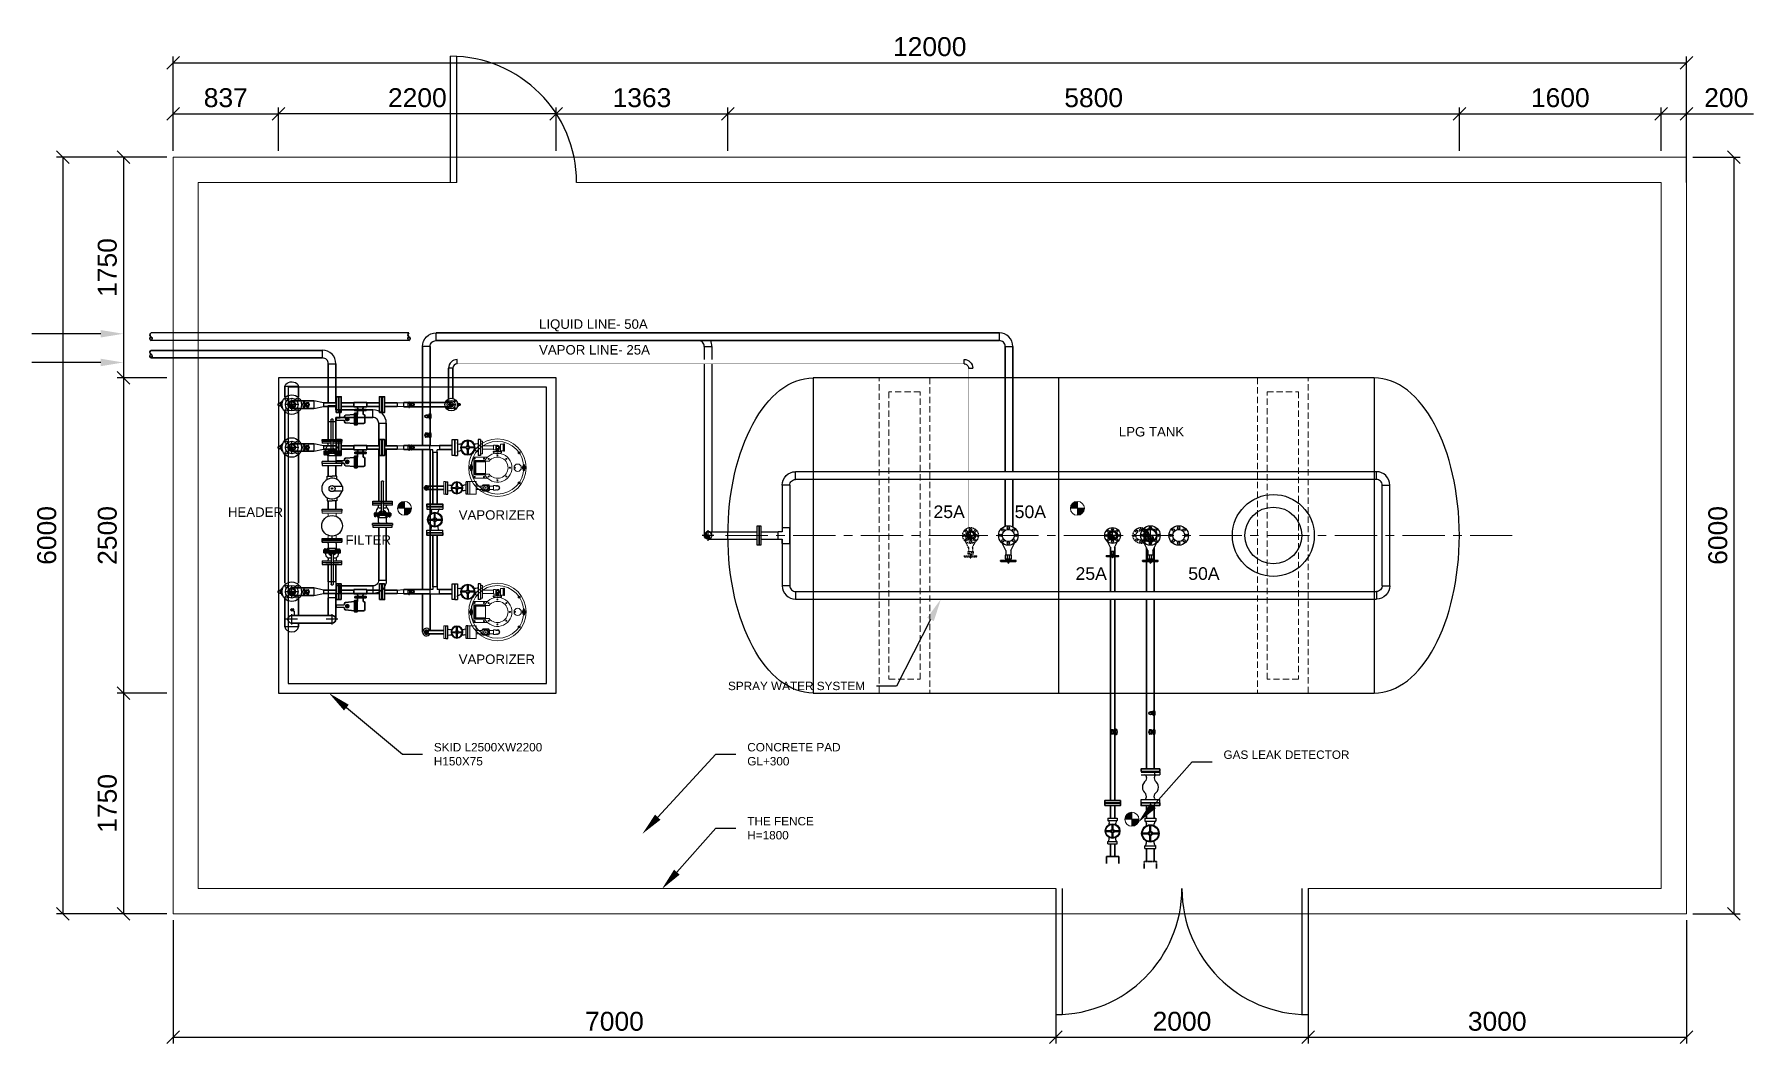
# Model space of a CAD drawing. Extents: x -1041800 to 1211622, y -13029 to 106851.
# Drawn here: x 58414 to 72047, y 17605 to 25609 of the extents above; entities that cross this region are included whole.
import ezdxf
from ezdxf import colors
from ezdxf.entities.mleader import LeaderData, LeaderLine
from ezdxf.math import Vec2, Vec3

# ---------------------------------------------------------------- set-up
doc = ezdxf.new("R2010")
doc.units = 0
doc.header["$MEASUREMENT"] = 0
doc.linetypes.add('CENTER', pattern=[5368.68, 3355.4, -671.1, 671.08, -671.1])
doc.linetypes.add('DASHEDX2', pattern=[1.5, 1, -0.5])
doc.layers.get('0').update_dxf_attribs({"lineweight": 5})
for name, color, linetype in [('EQUIPMENT', 6, 'Continuous'), ('FF WATER', 72, 'Continuous'), ('VAN', 7, 'Continuous')]:
    doc.layers.add(name, color=color, linetype=linetype)
for name, color, linetype, lineweight in [('LIQUID', 5, 'Continuous', 30), ('SUPPORT', 251, 'Continuous', 5), ('VAPORRIZER', 2, 'Continuous', 30)]:
    doc.layers.add(name, color=color, linetype=linetype, lineweight=lineweight)
doc.styles.get("Standard").update_dxf_attribs({"font": 'arial.ttf'})
doc.dimstyles.new('TL100', dxfattribs={"dimscale": 0, "dimtxt": 200, "dimasz": 100, "dimexe": 50, "dimexo": 50, "dimgap": 50, "dimtad": 1, "dimdec": 0, "dimtxsty": 'Standard', "dimblk": 'OBLIQUE', "dimcen": 2.5, "dimclrd": 6, "dimclre": 6, "dimclrt": 3, "dimadec": 0, "dimazin": 0, "dimtfac": 1, "dimtdec": 0, "dimtmove": 0, "dimatfit": 3, "dimldrblk": 'OBLIQUE', "dimfxl": 1, "dimarcsym": 0})

msp = doc.modelspace()

# ---------------------------------------------------------------- texts
at = {"attachment_point": 1}
for s, insert, char_height, width in [('LIQUID LINE- 50A', (62416.1, 23348.8), 75, 1046.005), ('VAPOR LINE- 25A', (62416.1, 23145), 75, 1046.005), ('LPG TANK', (67013.6, 22495), 75, 685.319), ('HEADER', (59949.1, 21857.4), 75, 477.714), ('VAPORIZER', (61779, 21834.9), 75, 685.319), ('25A', (65543.8, 21872.8), 100, 275.325), ('50A', (66187.6, 21872.8), 100, 328.409), ('FILTER', (60881.2, 21636.9), 75, 1046.005), ('VAPORIZER', (61779, 20690.9), 75, 685.319)]:
    msp.add_mtext(s, dxfattribs=dict(at, insert=insert, char_height=char_height, width=width))
at = {"char_height": 100, "attachment_point": 1}
for s, insert in [('25A', (66670, 21382.9)), ('50A', (67563.8, 21382.9))]:
    msp.add_mtext(s, dxfattribs=dict(at, insert=insert))

# ---------------------------------------------------------------- blocks, each defined once
blk = doc.blocks.new('_Oblique')
at = {"color": 0, "linetype": 'ByBlock', "lineweight": -2}
blk.add_line((-0.5, -0.5), (0.5, 0.5), dxfattribs=at)
blk = doc.blocks.new('*D180')
at = {"layer": 'Defpoints', "color": 0, "transparency": 16777216}
for p in [(71514, 24635), (71514, 18635), (71891, 18635)]:
    blk.add_point(p, dxfattribs=at)
at = {"layer": 'VAN', "color": 6, "lineweight": -2, "transparency": 16777216}
for p, q in [((71564, 24635), (71941, 24635)), ((71891, 24635), (71891, 18635)), ((71564, 18635), (71941, 18635))]:
    blk.add_line(p, q, dxfattribs=at)
at = {"layer": 'VAN', "color": 6, "lineweight": -2, "transparency": 16777216, "xscale": 100, "yscale": 100, "zscale": 100}
for p, rotation in [((71891, 24635), 90), ((71891, 18635), 270)]:
    blk.add_blockref('_Oblique', p, dxfattribs=dict(at, rotation=rotation))
at = {"layer": 'VAN', "color": 3, "transparency": 16777216, "insert": (71764, 21635), "char_height": 150, "attachment_point": 5, "rotation": 90}
blk.add_mtext('6000', dxfattribs=at)
blk = doc.blocks.new('*D181')
at = {"layer": 'Defpoints', "color": 0, "transparency": 16777216}
for p in [(71514, 25384), (59514, 24635), (71514, 24385)]:
    blk.add_point(p, dxfattribs=at)
at = {"layer": 'VAN', "color": 6, "lineweight": -2, "transparency": 16777216}
for p, q in [((59514, 24685), (59514, 25434)), ((59514, 25384), (71514, 25384)), ((71514, 24435), (71514, 25434))]:
    blk.add_line(p, q, dxfattribs=at)
at = {"layer": 'VAN', "color": 6, "lineweight": -2, "transparency": 16777216, "xscale": 100, "yscale": 100, "zscale": 100, "rotation": 180}
blk.add_blockref('_Oblique', (59514, 25384), dxfattribs=at)
at = {"layer": 'VAN', "color": 6, "lineweight": -2, "transparency": 16777216, "xscale": 100, "yscale": 100, "zscale": 100}
blk.add_blockref('_Oblique', (71514, 25384), dxfattribs=at)
at = {"layer": 'VAN', "color": 3, "transparency": 16777216, "insert": (65514, 25511), "char_height": 150, "attachment_point": 5}
blk.add_mtext('12000', dxfattribs=at)
blk = doc.blocks.new('*D188')
at = {"layer": 'Defpoints', "color": 0, "transparency": 16777216}
for p in [(60351, 24979), (59514, 24635), (60351, 24635)]:
    blk.add_point(p, dxfattribs=at)
at = {"layer": 'VAN', "color": 6, "lineweight": -2, "transparency": 16777216}
for p, q in [((59514, 24685), (59514, 25029)), ((59514, 24979), (60351, 24979)), ((60351, 24685), (60351, 25029))]:
    blk.add_line(p, q, dxfattribs=at)
at = {"layer": 'VAN', "color": 6, "lineweight": -2, "transparency": 16777216, "xscale": 100, "yscale": 100, "zscale": 100, "rotation": 180}
blk.add_blockref('_Oblique', (59514, 24979), dxfattribs=at)
at = {"layer": 'VAN', "color": 6, "lineweight": -2, "transparency": 16777216, "xscale": 100, "yscale": 100, "zscale": 100}
blk.add_blockref('_Oblique', (60351, 24979), dxfattribs=at)
at = {"layer": 'VAN', "color": 3, "transparency": 16777216, "insert": (59932, 25106), "char_height": 150, "attachment_point": 5}
blk.add_mtext('837', dxfattribs=at)
blk = doc.blocks.new('*D182')
at = {"layer": 'Defpoints', "color": 0, "transparency": 16777216}
for p in [(63914, 24979), (62551, 24635), (63914, 24635)]:
    blk.add_point(p, dxfattribs=at)
at = {"layer": 'VAN', "color": 6, "lineweight": -2, "transparency": 16777216}
for p, q in [((62551, 24685), (62551, 25029)), ((62551, 24979), (63914, 24979)), ((63914, 24685), (63914, 25029))]:
    blk.add_line(p, q, dxfattribs=at)
at = {"layer": 'VAN', "color": 6, "lineweight": -2, "transparency": 16777216, "xscale": 100, "yscale": 100, "zscale": 100, "rotation": 180}
blk.add_blockref('_Oblique', (62551, 24979), dxfattribs=at)
at = {"layer": 'VAN', "color": 6, "lineweight": -2, "transparency": 16777216, "xscale": 100, "yscale": 100, "zscale": 100}
blk.add_blockref('_Oblique', (63914, 24979), dxfattribs=at)
at = {"layer": 'VAN', "color": 3, "transparency": 16777216, "insert": (63232, 25106), "char_height": 150, "attachment_point": 5}
blk.add_mtext('1363', dxfattribs=at)
blk = doc.blocks.new('*D183')
at = {"layer": 'Defpoints', "color": 0, "transparency": 16777216}
for p in [(69714, 24979), (63914, 24635), (69714, 24635)]:
    blk.add_point(p, dxfattribs=at)
at = {"layer": 'VAN', "color": 6, "lineweight": -2, "transparency": 16777216}
for p, q in [((63914, 24685), (63914, 25029)), ((63914, 24979), (69714, 24979)), ((69714, 24685), (69714, 25029))]:
    blk.add_line(p, q, dxfattribs=at)
at = {"layer": 'VAN', "color": 6, "lineweight": -2, "transparency": 16777216, "xscale": 100, "yscale": 100, "zscale": 100, "rotation": 180}
blk.add_blockref('_Oblique', (63914, 24979), dxfattribs=at)
at = {"layer": 'VAN', "color": 6, "lineweight": -2, "transparency": 16777216, "xscale": 100, "yscale": 100, "zscale": 100}
blk.add_blockref('_Oblique', (69714, 24979), dxfattribs=at)
at = {"layer": 'VAN', "color": 3, "transparency": 16777216, "insert": (66814, 25106), "char_height": 150, "attachment_point": 5}
blk.add_mtext('5800', dxfattribs=at)
blk = doc.blocks.new('*D184')
at = {"layer": 'Defpoints', "color": 0, "transparency": 16777216}
for p in [(71314, 24979), (69714, 24635), (71314, 24635)]:
    blk.add_point(p, dxfattribs=at)
at = {"layer": 'VAN', "color": 6, "lineweight": -2, "transparency": 16777216}
for p, q in [((69714, 24685), (69714, 25029)), ((69714, 24979), (71314, 24979)), ((71314, 24685), (71314, 25029))]:
    blk.add_line(p, q, dxfattribs=at)
at = {"layer": 'VAN', "color": 6, "lineweight": -2, "transparency": 16777216, "xscale": 100, "yscale": 100, "zscale": 100, "rotation": 180}
blk.add_blockref('_Oblique', (69714, 24979), dxfattribs=at)
at = {"layer": 'VAN', "color": 6, "lineweight": -2, "transparency": 16777216, "xscale": 100, "yscale": 100, "zscale": 100}
blk.add_blockref('_Oblique', (71314, 24979), dxfattribs=at)
at = {"layer": 'VAN', "color": 3, "transparency": 16777216, "insert": (70514, 25106), "char_height": 150, "attachment_point": 5}
blk.add_mtext('1600', dxfattribs=at)
blk = doc.blocks.new('*D189')
at = {"layer": 'Defpoints', "color": 0, "transparency": 16777216}
for p in [(71514, 24979), (71314, 24635), (71514, 24635)]:
    blk.add_point(p, dxfattribs=at)
at = {"layer": 'VAN', "color": 6, "lineweight": -2, "transparency": 16777216}
for p, q in [((71314, 24685), (71314, 25029)), ((71314, 24979), (71514, 24979)), ((71514, 24685), (71514, 25029)), ((71514, 24979), (72047, 24979))]:
    blk.add_line(p, q, dxfattribs=at)
at = {"layer": 'VAN', "color": 6, "lineweight": -2, "transparency": 16777216, "xscale": 100, "yscale": 100, "zscale": 100, "rotation": 180}
blk.add_blockref('_Oblique', (71314, 24979), dxfattribs=at)
at = {"layer": 'VAN', "color": 6, "lineweight": -2, "transparency": 16777216, "xscale": 100, "yscale": 100, "zscale": 100}
blk.add_blockref('_Oblique', (71514, 24979), dxfattribs=at)
at = {"layer": 'VAN', "color": 3, "transparency": 16777216, "insert": (71830, 25106), "char_height": 150, "attachment_point": 5}
blk.add_mtext('200', dxfattribs=at)
blk = doc.blocks.new('*D190')
at = {"layer": 'Defpoints', "color": 0, "transparency": 16777216}
for p in [(59514, 24635), (59120, 22885), (59514, 22885)]:
    blk.add_point(p, dxfattribs=at)
at = {"layer": 'VAN', "color": 6, "lineweight": -2, "transparency": 16777216}
for p, q in [((59464, 24635), (59070, 24635)), ((59120, 24635), (59120, 22885)), ((59464, 22885), (59070, 22885))]:
    blk.add_line(p, q, dxfattribs=at)
at = {"layer": 'VAN', "color": 6, "lineweight": -2, "transparency": 16777216, "xscale": 100, "yscale": 100, "zscale": 100}
for p, rotation in [((59120, 24635), 90), ((59120, 22885), 270)]:
    blk.add_blockref('_Oblique', p, dxfattribs=dict(at, rotation=rotation))
at = {"layer": 'VAN', "color": 3, "transparency": 16777216, "insert": (58993, 23760), "char_height": 150, "attachment_point": 5, "rotation": 90}
blk.add_mtext('1750', dxfattribs=at)
blk = doc.blocks.new('*D185')
at = {"layer": 'Defpoints', "color": 0, "transparency": 16777216}
for p in [(59514, 22885), (59120, 20385), (59514, 20385)]:
    blk.add_point(p, dxfattribs=at)
at = {"layer": 'VAN', "color": 6, "lineweight": -2, "transparency": 16777216}
for p, q in [((59464, 22885), (59070, 22885)), ((59120, 22885), (59120, 20385)), ((59464, 20385), (59070, 20385))]:
    blk.add_line(p, q, dxfattribs=at)
at = {"layer": 'VAN', "color": 6, "lineweight": -2, "transparency": 16777216, "xscale": 100, "yscale": 100, "zscale": 100}
for p, rotation in [((59120, 22885), 90), ((59120, 20385), 270)]:
    blk.add_blockref('_Oblique', p, dxfattribs=dict(at, rotation=rotation))
at = {"layer": 'VAN', "color": 3, "transparency": 16777216, "insert": (58993, 21635), "char_height": 150, "attachment_point": 5, "rotation": 90}
blk.add_mtext('2500', dxfattribs=at)
blk = doc.blocks.new('*D186')
at = {"layer": 'Defpoints', "color": 0, "transparency": 16777216}
for p in [(59514, 20385), (59120, 18635), (59514, 18635)]:
    blk.add_point(p, dxfattribs=at)
at = {"layer": 'VAN', "color": 6, "lineweight": -2, "transparency": 16777216}
for p, q in [((59464, 20385), (59070, 20385)), ((59120, 20385), (59120, 18635)), ((59464, 18635), (59070, 18635))]:
    blk.add_line(p, q, dxfattribs=at)
at = {"layer": 'VAN', "color": 6, "lineweight": -2, "transparency": 16777216, "xscale": 100, "yscale": 100, "zscale": 100}
for p, rotation in [((59120, 20385), 90), ((59120, 18635), 270)]:
    blk.add_blockref('_Oblique', p, dxfattribs=dict(at, rotation=rotation))
at = {"layer": 'VAN', "color": 3, "transparency": 16777216, "insert": (58993, 19510), "char_height": 150, "attachment_point": 5, "rotation": 90}
blk.add_mtext('1750', dxfattribs=at)
blk = doc.blocks.new('*D191')
at = {"layer": 'Defpoints', "color": 0, "transparency": 16777216}
for p in [(59514, 24635), (58639, 18635), (59514, 18635)]:
    blk.add_point(p, dxfattribs=at)
at = {"layer": 'VAN', "color": 6, "lineweight": -2, "transparency": 16777216}
for p, q in [((59464, 24635), (58589, 24635)), ((58639, 24635), (58639, 18635)), ((59464, 18635), (58589, 18635))]:
    blk.add_line(p, q, dxfattribs=at)
at = {"layer": 'VAN', "color": 6, "lineweight": -2, "transparency": 16777216, "xscale": 100, "yscale": 100, "zscale": 100}
for p, rotation in [((58639, 24635), 90), ((58639, 18635), 270)]:
    blk.add_blockref('_Oblique', p, dxfattribs=dict(at, rotation=rotation))
at = {"layer": 'VAN', "color": 3, "transparency": 16777216, "insert": (58513, 21635), "char_height": 150, "attachment_point": 5, "rotation": 90}
blk.add_mtext('6000', dxfattribs=at)
blk = doc.blocks.new('50A SECTION')
at = {"layer": 'VAN'}
h = blk.add_hatch(dxfattribs=at)
h.set_pattern_fill('ANSI31', color=0, scale=50, style=0)
h.paths.add_polyline_path([(405885.5, 314882.9, -1), (405885.5, 314912.9, 0.414214), (405855.5, 314882.9)])
h.paths.add_polyline_path([(405885.5, 314882.9), (405855.5, 314882.9, 0.414214), (405885.5, 314852.9)])
h.paths.add_polyline_path([(405885.5, 314852.9, 1), (405885.5, 314882.9)])
at = {"layer": 'VAN', "color": 0}
for p, q in [((405932.3, 314882.9), (405838.7, 314882.9)), ((405885.5, 314841.2), (405885.5, 314924.7))]:
    blk.add_line(p, q, dxfattribs=at)
blk.add_circle((405885.5, 314882.9), 30, dxfattribs=at)
for centre, radius, start, end in [((405885.5, 314882.9), 30, 0, 180), ((405885.5, 314897.9), 15, 90, 270), ((405885.5, 314867.9), 15, 270, 90)]:
    blk.add_arc(centre, radius, start, end, dxfattribs=at)
blk = doc.blocks.new('STOP TOP VIEW')
at = {"layer": 'EQUIPMENT'}
for p, q in [((431181, 327748), (431181, 327741)), ((431181, 327741), (431183, 327741)), ((431183, 327741), (431249, 327741)), ((431194, 327748), (431194, 327741)), ((431200, 327748), (431200, 327741)), ((431208, 327733), (431208, 327728)), ((431238, 327735), (431210, 327735)), ((431222, 327735), (431222, 327741)), ((431227, 327735), (431227, 327741)), ((431238, 327741), (431266, 327741)), ((431241, 327728), (431241, 327733)), ((431249, 327748), (431249, 327741)), ((431254, 327748), (431254, 327741)), ((431267, 327741), (431266, 327741)), ((431267, 327748), (431267, 327741)), ((431204, 327727), (431204, 327704)), ((431204, 327727), (431238, 327727)), ((431244, 327724), (431205, 327724)), ((431205, 327724), (431205, 327710)), ((431205, 327710), (431207, 327710)), ((431207, 327689), (431207, 327710)), ((431242, 327710), (431207, 327710)), ((431208, 327728), (431241, 327728)), ((431238, 327728), (431241, 327728)), ((431238, 327727), (431244, 327727)), ((431244, 327710), (431242, 327710)), ((431242, 327710), (431242, 327689)), ((431244, 327727), (431244, 327704)), ((431244, 327724), (431244, 327710))]:
    blk.add_line(p, q, dxfattribs=at)
blk.add_lwpolyline([(431207, 327701), (431200, 327689), (431212, 327669), (431236, 327669), (431248, 327689), (431242, 327701)], dxfattribs=at)
for centre, radius, start, end in [((431188, 327748), 6.48, 108.2189, 180), ((431224, 327638), 123, 71.7811, 108.2189), ((431211, 327731), 3.5, 100.6799, 150.5765), ((431224, 327638), 123, 71.7811, 83.4111), ((431238, 327731), 3.5, 29.4235, 79.3201), ((431261, 327748), 6.48, 0, 71.7811), ((431224, 327689), 24.6, 135.2778, 44.7222), ((431224, 327689), 20.7, 147.5383, 32.4617), ((431224, 327689), 17.5, 0, 180), ((431224, 327689), 17.5, 180, 0)]:
    blk.add_arc(centre, radius, start, end, dxfattribs=at)
blk = doc.blocks.new('A$C05497761')
at = {"layer": 'VAN'}
for points in [[(415, -22), (415, 38, 0.414214), (308, -68, 0.414214)], [(415, -22, 0.414214), (369, -68), (308, -68)]]:
    blk.add_lwpolyline(points, format="xyb", dxfattribs=at)
blk = doc.blocks.new('TEE 50A')
at = {"layer": 'VAN', "color": 0}
for p, q in [((406018, 315081), (406078, 315081)), ((406018, 315081), (406018, 315047)), ((406078, 315081), (406078, 314954)), ((405986, 315047), (405986, 314987)), ((405986, 315047), (406018, 315047)), ((406018, 314987), (405986, 314987)), ((406018, 314954), (406018, 314987)), ((406018, 314954), (406078, 314954))]:
    blk.add_line(p, q, dxfattribs=at)
blk = doc.blocks.new('FLG 25A')
at = {"layer": 'VAN', "color": 0, "linetype": 'DASHEDX2', "ltscale": 10}
for centre, radius in [((413387, 313673), 62.5), ((413353, 313707), 7.66), ((413387, 313673), 38.7), ((413387, 313721), 7.66), ((413421, 313707), 7.66), ((413339, 313673), 7.66), ((413353, 313639), 7.66), ((413387, 313625), 7.66), ((413421, 313639), 7.66), ((413435, 313673), 7.66)]:
    blk.add_circle(centre, radius, dxfattribs=at)
blk = doc.blocks.new('ELBOW 25A')
at = {"layer": 'VAN', "color": 0}
for p, q in [((431519, 327904), (431519, 327938)), ((431553, 327870), (431587, 327870))]:
    blk.add_line(p, q, dxfattribs=at)
for radius in [68, 34]:
    blk.add_arc((431519, 327870), radius, 0, 90, dxfattribs=at)
blk = doc.blocks.new('GLOBE 25A')
at = {"layer": 'VAN'}
for p, q in [((404477, 338626), (404496, 338626)), ((404477, 338501), (404477, 338626)), ((404496, 338501), (404496, 338626)), ((404501, 338593), (404515, 338589)), ((404501, 338534), (404515, 338538)), ((404526, 338589), (404515, 338589)), ((404526, 338538), (404515, 338538)), ((404564, 338567), (404525, 338567)), ((404564, 338560), (404525, 338560)), ((404575, 338578), (404575, 338617)), ((404575, 338510), (404575, 338549)), ((404582, 338578), (404582, 338617)), ((404582, 338510), (404582, 338549)), ((404632, 338567), (404593, 338567)), ((404632, 338560), (404593, 338560)), ((404642, 338589), (404631, 338589)), ((404642, 338538), (404631, 338538)), ((404657, 338593), (404642, 338589)), ((404657, 338534), (404642, 338538)), ((404680, 338626), (404662, 338626)), ((404662, 338501), (404662, 338626)), ((404680, 338501), (404680, 338626)), ((404477, 338501), (404496, 338501)), ((404680, 338501), (404662, 338501))]:
    blk.add_line(p, q, dxfattribs=at)
for radius in [58.6, 53.6, 15, 7.48]:
    blk.add_circle((404579, 338564), radius, dxfattribs=at)
for centre, start, end in [((404502, 338600), 180, 255.0686), ((404502, 338527), 104.9314, 180), ((404655, 338600), 284.9314, 0), ((404655, 338527), 0, 75.0686)]:
    blk.add_arc(centre, 6.56, start, end, dxfattribs=at)
blk = doc.blocks.new('REGULATOR')
at = {"layer": 'LIQUID'}
h = blk.add_hatch(dxfattribs=at)
h.set_pattern_fill('NET', color=0, scale=20, style=0)
edge = h.paths.add_edge_path()
edge.add_arc((401196, 342335), 12.2, 0, 360)
at = {"layer": 'LIQUID', "color": 0}
for p, q in [((401109, 342339), (401109, 342332)), ((401169, 342346), (401113, 342344)), ((401169, 342324), (401113, 342327)), ((401174, 342355), (401174, 342351)), ((401254, 342371), (401183, 342365)), ((401264, 342381), (401264, 342289)), ((401325, 342371), (401274, 342371)), ((401335, 342308), (401335, 342361)), ((401174, 342315), (401174, 342319)), ((401254, 342299), (401183, 342305)), ((401352, 342238), (401249, 342238)), ((401249, 342238), (401249, 342204)), ((401249, 342204), (401352, 342204)), ((401278, 342298), (401274, 342298)), ((401283, 342258), (401276, 342238)), ((401278, 342268), (401278, 342298)), ((401294, 342268), (401294, 342258)), ((401306, 342268), (401306, 342258)), ((401317, 342258), (401324, 342238)), ((401322, 342268), (401322, 342298)), ((401325, 342298), (401322, 342298)), ((401352, 342204), (401352, 342238))]:
    blk.add_line(p, q, dxfattribs=at)
for points in [[(401274, 342289), (401254, 342289), (401254, 342381), (401274, 342381)], [(401255, 342258), (401345, 342258), (401345, 342268), (401255, 342268)]]:
    blk.add_lwpolyline(points, close=True, dxfattribs=at)
for radius in [12.7, 12.2]:
    blk.add_circle((401196, 342335), radius, dxfattribs=at)
for centre, radius, start, end in [((401114, 342339), 5, 92.7986, 180), ((401114, 342332), 5, 180, 267.2014), ((401169, 342351), 5, 272.7986, 0), ((401169, 342319), 5, 0, 87.2014), ((401184, 342355), 10, 94.641, 180), ((401325, 342361), 10, 0, 90), ((401184, 342315), 10, 180, 265.359), ((401325, 342308), 10, 270, 0)]:
    blk.add_arc(centre, radius, start, end, dxfattribs=at)
blk = doc.blocks.new('TEE 25A')
at = {"layer": 'VAN'}
for p, q in [((415679, 286475), (415679, 286441)), ((415679, 286475), (415700, 286475)), ((415679, 286441), (415700, 286441)), ((415734, 286495), (415700, 286495)), ((415700, 286495), (415700, 286475)), ((415700, 286441), (415700, 286419)), ((415734, 286419), (415734, 286495)), ((415700, 286419), (415734, 286419))]:
    blk.add_line(p, q, dxfattribs=at)
blk = doc.blocks.new('25X20')
at = {"layer": 'VAN', "color": 0}
for p, q in [((406529, 314196), (406580, 314200)), ((406529, 314196), (406529, 314169)), ((406580, 314166), (406529, 314169)), ((406580, 314200), (406580, 314166))]:
    blk.add_line(p, q, dxfattribs=at)
blk = doc.blocks.new('50X20')
at = {"layer": 'VAN', "color": 0}
for p, q in [((405869, 314213), (405869, 314153)), ((405945, 314196), (405869, 314213)), ((405869, 314153), (405945, 314169)), ((405945, 314196), (405945, 314169))]:
    blk.add_line(p, q, dxfattribs=at)
blk = doc.blocks.new('GB-A50S')
at = {"color": 0, "linetype": 'ByBlock'}
for p, q in [((-2, 50), (0, 50)), ((-2, 50), (-2, -50)), ((14, 78), (0, 78)), ((0, 78), (0, -78)), ((14, 78), (14, -78)), ((24, 32), (16, 33)), ((24, 32), (58, 32)), ((63, -27), (63, 27)), ((66, 60), (70, 60)), ((66, 52), (66, 60)), ((66, 59), (70, 59)), ((66, 53), (70, 53)), ((66, 52), (70, 52)), ((66, 28), (66, 36)), ((66, 36), (70, 36)), ((66, 35), (70, 35)), ((66, 29), (70, 29)), ((66, 28), (70, 28)), ((70, 51), (70, 62)), ((70, 26), (70, 38)), ((77, 64), (71, 64)), ((71, 60), (77, 60)), ((77, 53), (71, 53)), ((71, 49), (77, 49)), ((77, 40), (71, 40)), ((71, 36), (77, 36)), ((77, 28), (71, 28)), ((71, 25), (77, 25)), ((97, 66), (77, 66)), ((77, 66), (77, -66)), ((86, 5), (82, 9)), ((87, 66), (87, 22)), ((87, 22), (91, 22)), ((87, -2), (87, 2)), ((101, 7), (94, 0)), ((94, 0), (101, -7)), ((97, 66), (97, 26)), ((108, 0), (101, 7)), ((101, -7), (108, 0)), ((107, 24), (115, 12)), ((111, 8), (348, 8)), ((115, 12), (115, 8)), ((139, 8), (139, 27)), ((142, 32), (150, 32)), ((150, 32), (158, 33)), ((160, 78), (174, 78)), ((160, 78), (160, 8)), ((174, 78), (174, 8)), ((176, 50), (174, 50)), ((176, 50), (176, 8)), ((351, 5), (351, -5)), ((0, -50), (-2, -50)), ((0, -78), (14, -78)), ((24, -32), (16, -33)), ((24, -32), (58, -32)), ((66, -28), (70, -28)), ((66, -28), (66, -36)), ((66, -29), (70, -29)), ((66, -35), (70, -35)), ((66, -36), (70, -36)), ((66, -52), (66, -60)), ((66, -52), (70, -52)), ((66, -53), (70, -53)), ((66, -59), (70, -59)), ((66, -60), (70, -60)), ((70, -26), (70, -38)), ((70, -51), (70, -62)), ((71, -25), (77, -25)), ((77, -28), (71, -28)), ((71, -36), (77, -36)), ((77, -40), (71, -40)), ((71, -49), (77, -49)), ((77, -53), (71, -53)), ((71, -60), (77, -60)), ((77, -64), (71, -64)), ((97, -66), (77, -66)), ((86, -5), (82, -9)), ((87, -22), (91, -22)), ((87, -22), (87, -66)), ((97, -26), (97, -66)), ((107, -24), (115, -12)), ((111, -8), (348, -8)), ((115, -8), (115, -12)), ((139, -27), (139, -8)), ((142, -32), (150, -32)), ((150, -32), (158, -33)), ((160, -8), (160, -78)), ((174, -78), (160, -78)), ((174, -8), (174, -78)), ((174, -50), (176, -50)), ((176, -8), (176, -50))]:
    blk.add_line(p, q, dxfattribs=at)
for points in [[(106, 20), (104, 16), (98, 16), (96, 20), (98, 24), (104, 24)], [(106, -20), (104, -16), (98, -16), (96, -20), (98, -24), (104, -24)]]:
    blk.add_lwpolyline(points, close=True, dxfattribs=at)
for centre, radius in [((87, 14), 3.13), ((101, 20), 4.38), ((87, -14), 3.13), ((101, -20), 4.38)]:
    blk.add_circle(centre, radius, dxfattribs=at)
for centre, radius, start, end in [((17, 36), 3, 180, 260), ((58, 37), 5, 270, 339.4448), ((72, 32), 10, 90.1658, 159.4448), ((81, 56), 10.1, 158.1345, 201.8655), ((81, 32), 10.1, 158.1345, 201.8655), ((73, 62), 2.79, 137.7545, 222.2455), ((73, 51), 2.79, 137.7545, 222.2455), ((73, 38), 2.79, 137.7545, 222.2455), ((73, 26), 2.79, 137.7545, 222.2455), ((72, 47), 5, 270.1658, 0), ((87, 14), 7.5, 90, 225), ((83, 2), 4, 0, 45), ((101, 0), 13.1, 37.555, 322.445), ((91, 25), 3.75, 270, 331.3602), ((101, 20), 7.5, 30, 151.3602), ((102, 55), 5, 180.002, 268.9582), ((101, 0), 50, 42.2779, 88.9582), ((142, 37), 5, 222.2779, 270), ((157, 36), 3, 280, 0), ((348, 5), 3, 0, 90), ((17, -36), 3, 100, 180), ((58, -37), 5, 20.5552, 90), ((72, -32), 10, 200.5552, 269.8342), ((81, -32), 10.1, 158.1345, 201.8655), ((81, -56), 10.1, 158.1345, 201.8655), ((73, -26), 2.79, 137.7545, 222.2455), ((73, -38), 2.79, 137.7545, 222.2455), ((73, -51), 2.79, 137.7545, 222.2455), ((73, -62), 2.79, 137.7545, 222.2455), ((72, -47), 5, 0, 89.8342), ((87, -14), 7.5, 135, 270), ((83, -2), 4, 315, 0), ((91, -25), 3.75, 28.6398, 90), ((101, -20), 7.5, 208.6398, 330), ((102, -55), 5, 91.0418, 179.9975), ((101, 0), 50, 271.0418, 317.7221), ((142, -37), 5, 90, 137.7221), ((157, -36), 3, 0, 80), ((348, -5), 3, 270, 0)]:
    blk.add_arc(centre, radius, start, end, dxfattribs=at)
blk = doc.blocks.new('GB-A50P')
at = {"color": 0, "linetype": 'ByBlock'}
for p, q in [((-28, 72), (-28, 76)), ((-15, 76), (-28, 76)), ((-25, 76), (-25, 80)), ((-15, 76), (-25, 76)), ((-16, 80), (-24, 80)), ((-23, 80), (-23, 76)), ((-17, 76), (-17, 80)), ((-15, 80), (-15, 76)), ((-13, 78), (-13, 93)), ((-8, 93), (-13, 93)), ((13, 78), (-13, 78)), ((-8, 106), (-8, 87)), ((-6, 108), (6, 108)), ((-6, 102), (6, 102)), ((-6, 85), (6, 85)), ((8, 106), (8, 87)), ((13, 93), (8, 93)), ((13, 78), (13, 93)), ((15, 80), (15, 76)), ((28, 76), (15, 76)), ((15, 76), (25, 76)), ((16, 80), (24, 80)), ((17, 76), (17, 80)), ((23, 80), (23, 76)), ((25, 76), (25, 80)), ((28, 72), (28, 76))]:
    blk.add_line(p, q, dxfattribs=at)
for centre, radius in [((0, 0), 77.5), ((-42, 42), 9.5), ((0, 0), 50), ((0, 0), 25), ((42, 42), 9.5), ((-42, -42), 9.5), ((42, -42), 9.5)]:
    blk.add_circle(centre, radius, dxfattribs=at)
for centre, radius, start, end in [((-24, 78), 1.95, 49.7398, 130.2602), ((-20, 73), 7.12, 69.2291, 110.7709), ((-16, 78), 1.95, 49.7398, 130.2602), ((-6, 106), 2, 90, 180), ((-6, 104), 2, 180, 270), ((-6, 87), 2, 180, 270), ((6, 106), 2, 0, 90), ((6, 104), 2, 270, 0), ((6, 87), 2, 270, 0), ((16, 78), 1.95, 49.7398, 130.2602), ((20, 73), 7.12, 69.2291, 110.7709), ((24, 78), 1.95, 49.7398, 130.2602)]:
    blk.add_arc(centre, radius, start, end, dxfattribs=at)
blk = doc.blocks.new('BALL VV 15A')
at = {"layer": 'EQUIPMENT'}
for p, q in [((415298, 286257), (415270, 286257)), ((415298, 286256), (415270, 286256)), ((415300, 286255), (415302, 286250)), ((415301, 286255), (415304, 286251)), ((415305, 286250), (415310, 286250)), ((415305, 286250), (415305, 286250)), ((415305, 286249), (415305, 286247)), ((415305, 286246), (415306, 286245)), ((415318, 286250), (415306, 286250)), ((415318, 286248), (415306, 286248)), ((415306, 286242), (415306, 286244)), ((415307, 286251), (415318, 286251)), ((415307, 286250), (415307, 286251)), ((415308, 286251), (415307, 286251)), ((415308, 286251), (415317, 286251)), ((415308, 286250), (415308, 286251)), ((415309, 286248), (415309, 286245)), ((415316, 286248), (415309, 286248)), ((415310, 286252), (415310, 286250)), ((415310, 286250), (415310, 286250)), ((415315, 286250), (415310, 286250)), ((415310, 286250), (415315, 286250)), ((415310, 286250), (415315, 286250)), ((415310, 286248), (415310, 286248)), ((415311, 286252), (415311, 286250)), ((415312, 286252), (415311, 286252)), ((415311, 286252), (415311, 286252)), ((415314, 286252), (415311, 286252)), ((415311, 286252), (415314, 286252)), ((415312, 286252), (415312, 286252)), ((415314, 286252), (415312, 286252)), ((415313, 286250), (415312, 286250)), ((415313, 286250), (415313, 286250)), ((415314, 286252), (415314, 286250)), ((415314, 286252), (415314, 286252)), ((415314, 286252), (415314, 286252)), ((415314, 286252), (415314, 286252)), ((415315, 286250), (415315, 286252)), ((415315, 286250), (415315, 286250)), ((415315, 286250), (415320, 286250)), ((415315, 286248), (415315, 286248)), ((415316, 286248), (415316, 286245)), ((415317, 286250), (415317, 286251)), ((415317, 286251), (415318, 286251)), ((415318, 286250), (415318, 286251)), ((415318, 286250), (415318, 286248)), ((415320, 286246), (415319, 286245)), ((415319, 286242), (415319, 286244)), ((415320, 286250), (415320, 286247))]:
    blk.add_line(p, q, dxfattribs=at)
blk.add_lwpolyline([(415309, 286244), (415305, 286240), (415305, 286234), (415309, 286229), (415316, 286229), (415320, 286234), (415320, 286240), (415316, 286244)], close=True, dxfattribs=at)
for radius in [8.02, 7.5, 4.65]:
    blk.add_circle((415313, 286237), radius, dxfattribs=at)
for centre, radius, start, end in [((415270, 286256), 0.844, 90, 270), ((415298, 286253), 4.22, 30, 90), ((415298, 286254), 2.11, 30, 90), ((415306, 286252), 3.8, 210, 270), ((415306, 286252), 2.11, 210, 270), ((415306, 286247), 1, 180, 225), ((415305, 286244), 1, 0, 45), ((415313, 286237), 5.25, 258.3913, 192.5449), ((415308, 286245), 1, 299.0301, 0), ((415311, 286251), 0.883, 48.9541, 131.0459), ((415313, 286248), 3.8, 70.5288, 109.4712), ((415314, 286251), 0.883, 48.9541, 131.0459), ((415317, 286245), 1, 180, 240.9699), ((415320, 286244), 1, 135, 180), ((415319, 286247), 1, 315, 0)]:
    blk.add_arc(centre, radius, start, end, dxfattribs=at)
blk = doc.blocks.new('GLOBE 20A')
for p, q in [((404200, 338613), (404215, 338613)), ((404200, 338514), (404200, 338613)), ((404200, 338514), (404215, 338514)), ((404215, 338514), (404215, 338613)), ((404218, 338587), (404230, 338584)), ((404218, 338540), (404230, 338543)), ((404245, 338584), (404230, 338584)), ((404245, 338543), (404230, 338543)), ((404276, 338567), (404245, 338567)), ((404276, 338561), (404245, 338561)), ((404284, 338575), (404284, 338606)), ((404284, 338521), (404284, 338552)), ((404290, 338575), (404290, 338606)), ((404290, 338521), (404290, 338552)), ((404330, 338567), (404299, 338567)), ((404330, 338561), (404299, 338561)), ((404344, 338584), (404329, 338584)), ((404344, 338543), (404329, 338543)), ((404356, 338587), (404344, 338584)), ((404356, 338540), (404344, 338543)), ((404375, 338613), (404360, 338613)), ((404360, 338514), (404360, 338613)), ((404375, 338514), (404360, 338514)), ((404375, 338514), (404375, 338613))]:
    blk.add_line(p, q)
for radius in [46.9, 42.9, 12, 5.98]:
    blk.add_circle((404287, 338564), radius)
for centre, start, end in [((404220, 338592), 180, 255.0686), ((404355, 338592), 284.9314, 0), ((404355, 338535), 0, 75.0686)]:
    blk.add_arc(centre, 5.25, start, end)
blk = doc.blocks.new('A$C33576766')
at = {"color": 0, "linetype": 'ByBlock'}
for p, q in [((405, -1), (407, -1)), ((405, -36), (407, -36)), ((407, -9), (407, -1)), ((407, -9), (407, -2)), ((407, -2), (410, -2)), ((410, -4), (407, -4)), ((407, -7), (410, -7)), ((410, -9), (407, -9)), ((407, -36), (407, -28)), ((410, -28), (407, -28)), ((407, -28), (407, -35)), ((407, -30), (410, -30)), ((410, -33), (407, -33)), ((407, -35), (410, -35)), ((409, -10), (419, -10)), ((409, -27), (409, -10)), ((409, -27), (419, -27)), ((410, -8), (410, -3)), ((410, -29), (410, -34)), ((413, -14), (413, -22)), ((427, -13), (414, -13)), ((427, -24), (414, -24)), ((419, -13), (419, -10)), ((419, -27), (419, -24)), ((424, -14), (424, -22)), ((428, -14), (428, -22))]:
    blk.add_line(p, q, dxfattribs=at)
for centre, radius in [((358, -18), 50), ((331, 9), 6.13), ((358, -18), 32.3), ((386, 9), 6.13), ((331, -46), 6.13), ((358, -18), 16.1), ((386, -46), 6.13)]:
    blk.add_circle(centre, radius, dxfattribs=at)
for centre, radius, start, end in [((409, -3), 1.26, 319.7398, 40.2602), ((405, -5), 4.6, 339.2291, 20.7709), ((409, -8), 1.26, 319.7398, 40.2602), ((409, -29), 1.26, 319.7398, 40.2602), ((405, -31), 4.6, 339.2291, 20.7709), ((409, -34), 1.26, 319.7398, 40.2602), ((414, -14), 1.29, 90, 180), ((414, -22), 1.29, 180, 270), ((425, -14), 1.29, 90, 180), ((425, -22), 1.29, 180, 270), ((427, -14), 1.29, 0, 90), ((427, -22), 1.29, 270, 0)]:
    blk.add_arc(centre, radius, start, end, dxfattribs=at)
blk = doc.blocks.new('JINU50')
for p, q in [((431812, 264963), (431812, 264948)), ((431912, 264963), (431812, 264963)), ((431912, 264948), (431812, 264948)), ((431848, 264851), (431848, 264898)), ((431875, 264851), (431875, 264898)), ((431912, 264963), (431912, 264948)), ((431938, 264809), (431938, 264921)), ((431938, 264921), (432105, 264921)), ((431965, 264911), (432079, 264911)), ((431965, 264829), (431965, 264911)), ((431970, 264906), (432074, 264906)), ((431970, 264795), (431970, 264906)), ((432042, 264943), (432002, 264943)), ((432042, 264933), (432002, 264933)), ((432074, 264906), (432074, 264795)), ((432079, 264911), (432079, 264829)), ((432105, 264921), (432105, 264809)), ((431882, 264851), (431841, 264851)), ((431841, 264851), (431841, 264821)), ((431880, 264761), (431843, 264761)), ((431843, 264761), (431843, 264748)), ((431848, 264761), (431848, 264792)), ((431875, 264761), (431875, 264792)), ((431880, 264761), (431880, 264747)), ((431882, 264821), (431882, 264851)), ((432132, 264863), (432132, 264848)), ((432232, 264863), (432132, 264863)), ((432232, 264848), (432132, 264848)), ((432144, 264762), (432149, 264762)), ((432144, 264752), (432150, 264752)), ((432150, 264697), (432150, 264761)), ((432200, 264761), (432163, 264761)), ((432163, 264761), (432163, 264748)), ((432168, 264761), (432168, 264848)), ((432195, 264761), (432195, 264848)), ((432200, 264761), (432200, 264747)), ((432232, 264863), (432232, 264848)), ((431844, 264746), (431847, 264743)), ((431847, 264742), (431847, 264729)), ((431876, 264742), (431876, 264729)), ((431880, 264746), (431877, 264743)), ((432144, 264748), (432150, 264748)), ((432144, 264732), (432150, 264732)), ((432144, 264726), (432150, 264726)), ((432144, 264710), (432150, 264710)), ((432144, 264706), (432150, 264706)), ((432144, 264696), (432149, 264696)), ((432150, 264734), (432155, 264734)), ((432150, 264724), (432155, 264724)), ((432153, 264682), (432153, 264675)), ((432211, 264682), (432153, 264682)), ((432154, 264674), (432210, 264674)), ((432155, 264737), (432155, 264721)), ((432155, 264703), (432155, 264684)), ((432209, 264684), (432155, 264684)), ((432155, 264684), (432155, 264682)), ((432159, 264739), (432156, 264739)), ((432156, 264735), (432159, 264735)), ((432156, 264723), (432159, 264723)), ((432156, 264719), (432159, 264719)), ((432156, 264704), (432208, 264704)), ((432159, 264719), (432159, 264739)), ((432160, 264737), (432159, 264737)), ((432159, 264721), (432160, 264721)), ((432160, 264717), (432160, 264741)), ((432160, 264741), (432176, 264741)), ((432160, 264717), (432177, 264717)), ((432164, 264746), (432167, 264743)), ((432167, 264742), (432167, 264729)), ((432177, 264741), (432170, 264734)), ((432170, 264734), (432170, 264724)), ((432170, 264724), (432177, 264717)), ((432176, 264704), (432176, 264717)), ((432191, 264741), (432177, 264741)), ((432177, 264717), (432191, 264717)), ((432194, 264734), (432187, 264741)), ((432187, 264717), (432194, 264724)), ((432188, 264704), (432188, 264717)), ((432194, 264724), (432194, 264734)), ((432196, 264742), (432196, 264729)), ((432200, 264746), (432197, 264743)), ((432209, 264703), (432209, 264684)), ((432209, 264684), (432209, 264682)), ((432211, 264682), (432211, 264675)), ((432042, 264525), (432002, 264525)), ((432042, 264515), (432002, 264515))]:
    blk.add_line(p, q)
for points in [[(431812, 264948), (431912, 264948), (431912, 264898), (431812, 264898)], [(431951, 264907), (431953, 264910), (431951, 264914), (431947, 264914), (431945, 264910), (431947, 264907)], [(431976, 264901), (432068, 264901), (432068, 264824), (431976, 264824)], [(432092, 264907), (432090, 264910), (432092, 264914), (432096, 264914), (432098, 264910), (432096, 264907)], [(431840, 264839), (431838, 264841), (431840, 264844), (431843, 264844), (431844, 264841), (431843, 264839)], [(431840, 264803), (431838, 264800), (431840, 264798), (431843, 264798), (431844, 264800), (431843, 264803)], [(431845, 264796), (431878, 264796), (431878, 264792), (431845, 264792)], [(431863, 264818), (431865, 264821), (431863, 264824), (431860, 264824), (431859, 264821), (431860, 264818)], [(431863, 264818), (431865, 264821), (431863, 264824), (431860, 264824), (431859, 264821), (431860, 264818)], [(431884, 264839), (431885, 264841), (431884, 264844), (431881, 264844), (431879, 264841), (431881, 264839)], [(431884, 264803), (431885, 264800), (431884, 264798), (431881, 264798), (431879, 264800), (431881, 264803)], [(431951, 264833), (431953, 264836), (431951, 264840), (431947, 264840), (431945, 264836), (431947, 264833)], [(431956, 264798), (431955, 264802), (431951, 264803), (431948, 264800), (431949, 264796), (431953, 264795)], [(432091, 264795), (432095, 264796), (432096, 264800), (432093, 264803), (432089, 264802), (432088, 264798)], [(432092, 264833), (432090, 264836), (432092, 264840), (432096, 264840), (432098, 264836), (432096, 264833)], [(431926, 264731), (431923, 264733), (431919, 264731), (431919, 264727), (431923, 264725), (431926, 264727)], [(431953, 264663), (431949, 264662), (431948, 264658), (431951, 264655), (431955, 264656), (431956, 264660)], [(432020, 264633), (432018, 264630), (432020, 264626), (432024, 264626), (432026, 264630), (432024, 264633)], [(432088, 264660), (432089, 264656), (432093, 264655), (432096, 264658), (432095, 264662), (432091, 264663)], [(432117, 264727), (432121, 264725), (432124, 264727), (432124, 264731), (432121, 264733), (432117, 264731)], [(431907, 264564), (431911, 264557), (431907, 264550), (431899, 264550), (431895, 264557), (431899, 264564)], [(432019, 264592), (432020, 264590), (432023, 264590), (432025, 264592), (432023, 264595), (432020, 264595)], [(432136, 264564), (432132, 264557), (432136, 264550), (432144, 264550), (432148, 264557), (432144, 264564)]]:
    blk.add_lwpolyline(points, close=True)
blk.add_lwpolyline([(431841, 264846), (431839, 264846, 0.414214), (431837, 264844), (431837, 264798, 0.414214), (431839, 264796), (431885, 264796, 0.414214), (431887, 264798), (431887, 264844, 0.414214), (431885, 264846), (431882, 264846)], format="xyb")
for centre, radius in [((432022, 264729), 228), ((432022, 264729), 209), ((431949, 264910), 3.5), ((432094, 264910), 3.5), ((431841, 264841), 2.62), ((431841, 264800), 2.62), ((431862, 264821), 18.6), ((431862, 264821), 15.1), ((431862, 264821), 2.62), ((431862, 264821), 1.09), ((431882, 264841), 2.62), ((431882, 264800), 2.62), ((431949, 264836), 3.5), ((431952, 264799), 3.5), ((432092, 264799), 3.5), ((432094, 264836), 3.5), ((431923, 264729), 3.5), ((431952, 264659), 3.5), ((432022, 264630), 3.5), ((432092, 264659), 3.5), ((432121, 264729), 3.5), ((432182, 264729), 6.9), ((431903, 264557), 7), ((432022, 264569), 29), ((432022, 264592), 4.8), ((432140, 264557), 7)]:
    blk.add_circle(centre, radius)
for centre, radius, start, end in [((432002, 264938), 5, 90, 270), ((432022, 264938), 12.5, 23.5782, 156.4218), ((432022, 264938), 12.5, 203.5782, 336.4218), ((432042, 264938), 5, 270, 90), ((431862, 264821), 20.5, 180, 0), ((432022, 264729), 115, 119.5683, 60.4317), ((432022, 264729), 83.8, 128.2149, 51.7851), ((432229, 264729), 94.6, 161.7811, 198.2189), ((432144, 264757), 5, 90, 161.7811), ((432149, 264761), 1, 0, 90), ((431845, 264748), 2, 180, 225), ((431862, 264729), 18.5, 140.6216, 39.3784), ((431845, 264742), 2, 0, 45), ((431862, 264729), 14.3, 180, 0), ((431878, 264742), 2, 135, 180), ((431878, 264748), 2, 315, 0), ((432144, 264701), 5, 198.2189, 270), ((432149, 264697), 1, 270, 0), ((432154, 264675), 1, 180, 270), ((432157, 264737), 2.27, 123.1015, 236.8985), ((432173, 264729), 18, 160.5288, 199.4712), ((432157, 264721), 2.27, 123.1015, 236.8985), ((432156, 264703), 1, 90, 180), ((432165, 264748), 2, 180, 225), ((432182, 264729), 18.5, 140.6216, 39.3784), ((432165, 264742), 2, 0, 45), ((432182, 264729), 14.3, 180, 0), ((432191, 264738), 3, 44.5283, 90), ((432191, 264720), 3, 270, 315.4717), ((432182, 264729), 15.8, 315.4717, 44.5283), ((432198, 264742), 2, 135, 180), ((432198, 264748), 2, 315, 0), ((432208, 264703), 1, 0, 90), ((432210, 264675), 1, 270, 0), ((432002, 264520), 5, 90, 270), ((432022, 264520), 12.5, 23.5782, 156.4218), ((432022, 264520), 12.5, 203.5782, 336.4218), ((432042, 264520), 5, 270, 90)]:
    blk.add_arc(centre, radius, start, end)
blk = doc.blocks.new('*D187')
at = {"layer": 'Defpoints', "color": 0, "transparency": 16777216}
for p in [(60351, 24979), (60351, 24635), (62551, 24635)]:
    blk.add_point(p, dxfattribs=at)
at = {"layer": 'VAN', "color": 6, "lineweight": -2, "transparency": 16777216}
for p, q in [((60351, 24685), (60351, 25029)), ((62551, 24979), (60351, 24979)), ((62551, 24685), (62551, 25029))]:
    blk.add_line(p, q, dxfattribs=at)
at = {"layer": 'VAN', "color": 6, "lineweight": -2, "transparency": 16777216, "xscale": 100, "yscale": 100, "zscale": 100, "rotation": 180}
blk.add_blockref('_Oblique', (60351, 24979), dxfattribs=at)
at = {"layer": 'VAN', "color": 6, "lineweight": -2, "transparency": 16777216, "xscale": 100, "yscale": 100, "zscale": 100}
blk.add_blockref('_Oblique', (62551, 24979), dxfattribs=at)
at = {"layer": 'VAN', "color": 3, "transparency": 16777216, "insert": (61451, 25106), "char_height": 150, "attachment_point": 5}
blk.add_mtext('2200', dxfattribs=at)
blk = doc.blocks.new('*D192')
at = {"layer": 'Defpoints', "color": 0, "transparency": 16777216}
for p in [(66514, 18835), (59514, 18635), (66514, 17655)]:
    blk.add_point(p, dxfattribs=at)
at = {"layer": 'VAN', "color": 6, "lineweight": -2, "transparency": 16777216}
for p, q in [((66514, 18785), (66514, 17605)), ((59514, 18585), (59514, 17605)), ((59514, 17655), (66514, 17655))]:
    blk.add_line(p, q, dxfattribs=at)
at = {"layer": 'VAN', "color": 6, "lineweight": -2, "transparency": 16777216, "xscale": 100, "yscale": 100, "zscale": 100, "rotation": 180}
blk.add_blockref('_Oblique', (59514, 17655), dxfattribs=at)
at = {"layer": 'VAN', "color": 6, "lineweight": -2, "transparency": 16777216, "xscale": 100, "yscale": 100, "zscale": 100}
blk.add_blockref('_Oblique', (66514, 17655), dxfattribs=at)
at = {"layer": 'VAN', "color": 3, "transparency": 16777216, "insert": (63014, 17781), "char_height": 150, "attachment_point": 5}
blk.add_mtext('7000', dxfattribs=at)
blk = doc.blocks.new('*D193')
at = {"layer": 'Defpoints', "color": 0, "transparency": 16777216}
for p in [(66514, 18835), (68514, 18835), (68514, 17655)]:
    blk.add_point(p, dxfattribs=at)
at = {"layer": 'VAN', "color": 6, "lineweight": -2, "transparency": 16777216}
for p, q in [((66514, 18785), (66514, 17605)), ((68514, 18785), (68514, 17605)), ((66514, 17655), (68514, 17655))]:
    blk.add_line(p, q, dxfattribs=at)
at = {"layer": 'VAN', "color": 6, "lineweight": -2, "transparency": 16777216, "xscale": 100, "yscale": 100, "zscale": 100, "rotation": 180}
blk.add_blockref('_Oblique', (66514, 17655), dxfattribs=at)
at = {"layer": 'VAN', "color": 6, "lineweight": -2, "transparency": 16777216, "xscale": 100, "yscale": 100, "zscale": 100}
blk.add_blockref('_Oblique', (68514, 17655), dxfattribs=at)
at = {"layer": 'VAN', "color": 3, "transparency": 16777216, "insert": (67514, 17781), "char_height": 150, "attachment_point": 5}
blk.add_mtext('2000', dxfattribs=at)
blk = doc.blocks.new('*D194')
at = {"layer": 'Defpoints', "color": 0, "transparency": 16777216}
for p in [(68514, 18835), (71514, 18635), (71514, 17655)]:
    blk.add_point(p, dxfattribs=at)
at = {"layer": 'VAN', "color": 6, "lineweight": -2, "transparency": 16777216}
for p, q in [((68514, 18785), (68514, 17605)), ((71514, 18585), (71514, 17605)), ((68514, 17655), (71514, 17655))]:
    blk.add_line(p, q, dxfattribs=at)
at = {"layer": 'VAN', "color": 6, "lineweight": -2, "transparency": 16777216, "xscale": 100, "yscale": 100, "zscale": 100, "rotation": 180}
blk.add_blockref('_Oblique', (68514, 17655), dxfattribs=at)
at = {"layer": 'VAN', "color": 6, "lineweight": -2, "transparency": 16777216, "xscale": 100, "yscale": 100, "zscale": 100}
blk.add_blockref('_Oblique', (71514, 17655), dxfattribs=at)
at = {"layer": 'VAN', "color": 3, "transparency": 16777216, "insert": (70014, 17781), "char_height": 150, "attachment_point": 5}
blk.add_mtext('3000', dxfattribs=at)
blk = doc.blocks.new('GAS ALARM')
h = blk.add_hatch(color=3)
h.paths.add_polyline_path([(844.78, -506.2), (846.25, -506.2), (846.25, -504.72, 0.414214)])
h.paths.add_polyline_path([(847.73, -506.2), (846.25, -506.2), (846.25, -507.67, 0.414214)])
for p, q in [((846.25, -504.72), (846.25, -507.67)), ((844.78, -506.2), (847.73, -506.2))]:
    blk.add_line(p, q)
blk.add_circle((846.25, -506.2), 1.48)

# ---------------------------------------------------------------- dimensions: what is measured, and where the dimension line sits
at = {"layer": 'VAN', "color": 0}
for base, p1, p2, picture, middle in [((71513.6, 25384), (59513.6, 24634.9), (71513.6, 24384.9), '*D181', (65513.6, 25510.6)), ((60350.9, 24979.2), (59513.6, 24634.9), (60350.9, 24634.9), '*D188', (59932.3, 25105.8)), ((60350.9, 24979.2), (62550.9, 24634.9), (60350.9, 24634.9), '*D187', (61450.9, 25105.8)), ((63914, 24979.2), (62550.9, 24634.9), (63914, 24634.9), '*D182', (63232.5, 25105.8)), ((69713.6, 24979.2), (63914, 24634.9), (69713.6, 24634.9), '*D183', (66813.8, 25105.8)), ((71313.6, 24979.2), (69713.6, 24634.9), (71313.6, 24634.9), '*D184', (70513.6, 25105.8)), ((71513.6, 24979.2), (71313.6, 24634.9), (71513.6, 24634.9), '*D189', (71830.3, 25105.8)), ((66513.6, 17654.8), (59513.6, 18634.9), (66513.6, 18834.9), '*D192', (63013.6, 17781.3)), ((68513.6, 17654.8), (66513.6, 18834.9), (68513.6, 18834.9), '*D193', (67513.6, 17781.3)), ((71513.6, 17654.8), (68513.6, 18834.9), (71513.6, 18634.9), '*D194', (70013.6, 17781.4))]:
    dim = msp.add_linear_dim(base=base, p1=p1, p2=p2, dimstyle='TL100', override={"dimscale": 1, "dimtxt": 150}, dxfattribs=at)
    dim.commit()
    dim.dimension.update_dxf_attribs({"geometry": picture, "text_midpoint": middle})
for base, p1, p2, picture, middle in [((58639.3, 18634.9), (59513.6, 24634.9), (59513.6, 18634.9), '*D191', (58512.7, 21634.9)), ((59119.9, 22884.9), (59513.6, 24634.9), (59513.6, 22884.9), '*D190', (58993.3, 23759.9)), ((71891.1, 18634.9), (71513.6, 24634.9), (71513.6, 18634.9), '*D180', (71764.5, 21634.9)), ((59119.9, 20384.9), (59513.6, 22884.9), (59513.6, 20384.9), '*D185', (58993.3, 21634.9)), ((59119.9, 18634.9), (59513.6, 20384.9), (59513.6, 18634.9), '*D186', (58993.3, 19509.9))]:
    dim = msp.add_linear_dim(base=base, p1=p1, p2=p2, angle=90, dimstyle='TL100', override={"dimscale": 1, "dimtxt": 150}, dxfattribs=at)
    dim.commit()
    dim.dimension.update_dxf_attribs({"geometry": picture, "text_midpoint": middle})

# ---------------------------------------------------------------- hatches: boundary and pattern name
at = {"layer": 'VAN'}
h = msp.add_hatch(dxfattribs=at)
h.set_pattern_fill('ANSI31', color=0, scale=25.185185, style=0)
h.set_pattern_definition([(45, (-452492.9235, -372588.609), (-2.226076904, 2.226076904), [])])
h.paths.add_polyline_path([(61719.9, 22689.5, 0.4142136), (61702.9, 22672.5), (61719.9, 22672.5, -1)])
h.paths.add_polyline_path([(61719.9, 22655.5), (61719.9, 22672.5), (61702.9, 22672.5, 0.4142136)])
h.paths.add_polyline_path([(61719.9, 22655.5, 1), (61719.9, 22672.5)])
h = msp.add_hatch(dxfattribs=at)
h.set_pattern_fill('ANSI31', color=0, scale=20, style=0)
h.set_pattern_definition([(135, (469868.5106, -291871.7455), (1.767766953, 1.767766953), [])])
h.paths.add_polyline_path([(61523, 22025.6, -0.4142136), (61536.5, 22012.1), (61523, 22012.1, 1)])
h.paths.add_polyline_path([(61523, 22012.1), (61536.5, 22012.1, -0.4142136), (61523, 21998.6)])
h.paths.add_polyline_path([(61523, 22012.1), (61523, 21998.6, -1)])
h = msp.add_hatch(dxfattribs=at)
h.set_pattern_fill('ANSI31', color=0, scale=20, style=0)
h.set_pattern_definition([(135, (469868.5106, -293015.7455), (1.767766953, 1.767766953), [])])
h.paths.add_polyline_path([(61523, 20881.6, -0.4142136), (61536.5, 20868.1), (61523, 20868.1, 1)])
h.paths.add_polyline_path([(61523, 20868.1), (61536.5, 20868.1, -0.4142136), (61523, 20854.6)])
h.paths.add_polyline_path([(61523, 20868.1), (61523, 20854.6, -1)])

# ---------------------------------------------------------------- linework, layer by layer
for p, q in [((61675.1, 22061.9), (61660.2, 22061.9)), ((61660.2, 21962.2), (61660.2, 22061.9)), ((61675.1, 21962.2), (61660.2, 21962.2)), ((61675.1, 21962.2), (61675.1, 22061.9)), ((61676.1, 22040), (61675.1, 22040)), ((61676.1, 21984.1), (61675.1, 21984.1)), ((61676.1, 22040), (61677.1, 22040)), ((61676.1, 21984.1), (61676.1, 22040)), ((61676.1, 21984.1), (61676.1, 22040)), ((61676.1, 21984.1), (61677.1, 21984.1)), ((61675.1, 20917.9), (61660.2, 20917.9)), ((61660.2, 20818.2), (61660.2, 20917.9)), ((61675.1, 20818.2), (61675.1, 20917.9)), ((61676.1, 20896), (61675.1, 20896)), ((61676.1, 20896), (61677.1, 20896)), ((61676.1, 20840.1), (61676.1, 20896)), ((61676.1, 20840.1), (61676.1, 20896)), ((61675.1, 20818.2), (61660.2, 20818.2)), ((61676.1, 20840.1), (61675.1, 20840.1)), ((61676.1, 20840.1), (61677.1, 20840.1))]:
    msp.add_line(p, q)
at = {"color": 0, "linetype": 'ByBlock'}
for p, q in [((60782.7, 21826.7), (60697.2, 21826.7)), ((60697.2, 21826.7), (60697.2, 21812.7)), ((60782.7, 21812.7), (60697.2, 21812.7)), ((60766.7, 21828.7), (60724.7, 21828.7)), ((60724.7, 21826.7), (60724.7, 21828.7)), ((60824.7, 21828.7), (60782.7, 21828.7)), ((60852.2, 21826.7), (60782.7, 21826.7)), ((60852.2, 21812.7), (60782.7, 21812.7)), ((60824.7, 21828.7), (60824.7, 21826.7)), ((60852.2, 21812.7), (60852.2, 21826.7)), ((60742.7, 21802.7), (60741.4, 21810.2)), ((60742.7, 21787), (60742.7, 21802.7)), ((60806.7, 21802.7), (60808, 21810.2)), ((60806.7, 21787), (60806.7, 21802.7)), ((60697.2, 21596.7), (60697.2, 21610.7)), ((60852.2, 21610.7), (60697.2, 21610.7)), ((60852.2, 21596.7), (60697.2, 21596.7)), ((60724.7, 21596.7), (60724.7, 21594.7)), ((60824.7, 21594.7), (60724.7, 21594.7)), ((60742.7, 21620.7), (60741.4, 21613.2)), ((60742.7, 21620.7), (60742.7, 21636.4)), ((60806.7, 21620.7), (60806.7, 21636.4)), ((60806.7, 21620.7), (60808, 21613.2)), ((60824.7, 21594.7), (60824.7, 21596.7)), ((60852.2, 21610.7), (60852.2, 21596.7))]:
    msp.add_line(p, q, dxfattribs=at)
for centre, start, end in [((60738.4, 21809.7), 10, 90), ((60811, 21809.7), 90, 170), ((60738.4, 21613.7), 270, 350), ((60811, 21613.7), 190, 270)]:
    msp.add_arc(centre, 3, start, end, dxfattribs=at)
at = {"layer": 'EQUIPMENT'}
for p, q in [((60572, 22656), (60572, 22689)), ((60573.3, 22654.7), (60573.3, 22690.3)), ((60573.3, 22689), (60588.2, 22689)), ((60573.3, 22655.9), (60588.2, 22655.9)), ((60589.5, 22657.2), (60589.5, 22687.8)), ((61404.9, 22656), (61404.9, 22689)), ((61406.2, 22654.7), (61406.2, 22690.3)), ((61406.2, 22689), (61421.1, 22689)), ((61406.2, 22655.9), (61421.1, 22655.9)), ((61422.4, 22657.2), (61422.4, 22687.8)), ((61514.2, 22445.7), (61514.2, 22415.2)), ((61530.4, 22447), (61515.5, 22447)), ((61530.4, 22413.9), (61515.5, 22413.9)), ((61530.4, 22448.3), (61530.4, 22412.6)), ((61531.7, 22447), (61531.7, 22413.9)), ((60572, 22316), (60572, 22349)), ((60573.3, 22314.7), (60573.3, 22350.3)), ((60573.3, 22349), (60588.2, 22349)), ((60573.3, 22315.9), (60588.2, 22315.9)), ((60589.5, 22317.2), (60589.5, 22347.8)), ((61404.9, 22316), (61404.9, 22349)), ((61406.2, 22314.7), (61406.2, 22350.3)), ((61406.2, 22349), (61421.1, 22349)), ((61406.2, 22315.9), (61421.1, 22315.9)), ((61422.4, 22317.2), (61422.4, 22347.8)), ((60572, 21172), (60572, 21205)), ((60573.3, 21170.7), (60573.3, 21206.3)), ((60573.3, 21205), (60588.2, 21205)), ((60573.3, 21171.9), (60588.2, 21171.9)), ((60589.5, 21173.2), (60589.5, 21203.8)), ((61404.9, 21172), (61404.9, 21205)), ((61406.2, 21170.7), (61406.2, 21206.3)), ((61406.2, 21205), (61421.1, 21205)), ((61406.2, 21171.9), (61421.1, 21171.9)), ((61422.4, 21173.2), (61422.4, 21203.8)), ((66954.9, 20091.3), (66954.9, 20060.8)), ((66971.1, 20092.6), (66956.2, 20092.6)), ((66971.1, 20059.5), (66956.2, 20059.5)), ((66971.1, 20093.9), (66971.1, 20058.2)), ((66972.4, 20092.6), (66972.4, 20059.5)), ((67254.9, 20091.3), (67254.9, 20060.8)), ((67271.1, 20092.6), (67256.2, 20092.6)), ((67271.1, 20059.5), (67256.2, 20059.5)), ((67271.1, 20093.9), (67271.1, 20058.2)), ((67272.4, 20092.6), (67272.4, 20059.5))]:
    msp.add_line(p, q, dxfattribs=at)
at = {"layer": 'EQUIPMENT', "color": 0}
for points in [[(61727.6, 22394.8), (61746.3, 22394.8), (61746.3, 22270.2), (61727.6, 22270.2)], [(61727.6, 21250.8), (61746.3, 21250.8), (61746.3, 21126.2), (61727.6, 21126.2)]]:
    msp.add_lwpolyline(points, close=True, dxfattribs=at)
at = {"layer": 'EQUIPMENT'}
for centre, start, end in [((60573.3, 22689), 90, 180), ((60573.3, 22656), 180, 270), ((60588.2, 22687.8), 0, 90), ((60588.2, 22657.2), 270, 0), ((61406.2, 22689), 90, 180), ((61406.2, 22656), 180, 270), ((61421.1, 22687.8), 0, 90), ((61421.1, 22657.2), 270, 0), ((61515.5, 22445.7), 90, 180), ((61515.5, 22415.2), 180, 270), ((61530.4, 22447), 0, 90), ((61530.4, 22413.9), 270, 0), ((60573.3, 22349), 90, 180), ((60573.3, 22316), 180, 270), ((60588.2, 22347.8), 0, 90), ((60588.2, 22317.2), 270, 0), ((61406.2, 22349), 90, 180), ((61406.2, 22316), 180, 270), ((61421.1, 22347.8), 0, 90), ((61421.1, 22317.2), 270, 0), ((60573.3, 21205), 90, 180), ((60573.3, 21172), 180, 270), ((60588.2, 21203.8), 0, 90), ((60588.2, 21173.2), 270, 0), ((61406.2, 21205), 90, 180), ((61406.2, 21172), 180, 270), ((61421.1, 21203.8), 0, 90), ((61421.1, 21173.2), 270, 0), ((66956.2, 20091.3), 90, 180), ((66956.2, 20060.8), 180, 270), ((66971.1, 20092.6), 0, 90), ((66971.1, 20059.5), 270, 0), ((67256.2, 20091.3), 90, 180), ((67256.2, 20060.8), 180, 270), ((67271.1, 20092.6), 0, 90), ((67271.1, 20059.5), 270, 0)]:
    msp.add_arc(centre, 1.3, start, end, dxfattribs=at)
at = {"layer": 'FF WATER'}
for p, q in [((61384.5, 23241.1), (59339.2, 23241.1)), ((61384.6, 23180.6), (59339.2, 23180.6)), ((63726.2, 23134.6), (63726.2, 23030.2)), ((63786.7, 23134.6), (63786.7, 23030.2)), ((63726.2, 22996.2), (63726.2, 21634.9)), ((63786.7, 22996.2), (63786.7, 21664.9)), ((63756.2, 21664.9), (64146.5, 21664.9)), ((63756.2, 21604.8), (64146.5, 21604.7)), ((64174.5, 21664.9), (64312.6, 21664.9)), ((64174.5, 21604.7), (64312.6, 21604.6))]:
    msp.add_line(p, q, dxfattribs=at)
for points in [[(69055.8, 22140.4), (64450.8, 22140.4)], [(64344.4, 22034), (64344.4, 21665.1)], [(64404.9, 22034), (64404.9, 21235.8)], [(69055.8, 22079.9), (64450.8, 22079.9)], [(69101.7, 21235.8), (69101.7, 22034)], [(69162.2, 21235.8), (69162.2, 22034)], [(64344.4, 21604.6), (64344.4, 21235.8)], [(64450.8, 21189.9), (69055.8, 21189.9)], [(64450.8, 21129.4), (69055.8, 21129.4)]]:
    msp.add_lwpolyline(points, dxfattribs=at)
at = {"layer": 'LIQUID', "color": 5, "lineweight": 35}
for p, q in [((66066.1, 23241.1), (61599.4, 23241.1)), ((66066.1, 23180.6), (61599.4, 23180.6)), ((66112, 23134.6), (66112, 22140.4)), ((66172.5, 23134.6), (66172.5, 22140.4)), ((66112, 22079.9), (66112, 21708.2)), ((66172.5, 22079.9), (66172.5, 21703.9)), ((67233.7, 21537.2), (67233.7, 21189.8)), ((67293.7, 21537.2), (67293.7, 21189.8)), ((67233.7, 21129.3), (67233.7, 19783.8)), ((67293.7, 21129.3), (67293.7, 19783.8)), ((67233.7, 19492.1), (67233.7, 19392.1)), ((67293.7, 19492.1), (67293.7, 19392.1)), ((67233.7, 19151.8), (67233.7, 19049.9)), ((67293.7, 19151.8), (67293.7, 19049.9))]:
    msp.add_line(p, q, dxfattribs=at)
at = {"layer": 'LIQUID', "color": 5}
for p, q in [((61492.4, 22589.5), (61492.4, 23134.6)), ((61553.4, 22589.5), (61553.4, 23134.6)), ((61492.4, 22349.5), (61492.4, 22655.5)), ((61492.4, 22400.2), (61492.4, 22655.5)), ((61553.4, 22349.5), (61553.4, 22655.5)), ((61553.4, 22400.2), (61553.4, 22655.5)), ((61492.4, 21205.5), (61492.4, 22315.5)), ((61553.4, 21205.5), (61553.4, 22315.5)), ((61660.2, 22025.6), (61523, 22025.6)), ((61660.2, 21998.6), (61523, 21998.6)), ((61492.4, 20868.1), (61492.4, 21171.5)), ((61553.4, 20881.6), (61553.4, 21171.5)), ((61660.2, 20881.6), (61523, 20881.6)), ((61660.2, 20854.6), (61523, 20854.6))]:
    msp.add_line(p, q, dxfattribs=at)
at = {"layer": 'LIQUID', "color": 5, "linetype": 'DASHEDX2'}
for p, q in [((67312.9, 19049.9), (67214.4, 19049.9)), ((67214.4, 19049.9), (67214.4, 18993.9)), ((67312.9, 19049.9), (67312.9, 18993.9))]:
    msp.add_line(p, q, dxfattribs=at)
at = {"layer": 'LIQUID', "color": 0}
for points in [[(60826, 22610.2), (60807.3, 22610.2), (60807.3, 22734.8), (60826, 22734.8)], [(60847.7, 22610.2), (60829, 22610.2), (60829, 22734.8), (60847.7, 22734.8)], [(61150.7, 22610.2), (61169.4, 22610.2), (61169.4, 22734.8), (61150.7, 22734.8)], [(61172.4, 22610.2), (61191.1, 22610.2), (61191.1, 22734.8), (61172.4, 22734.8)], [(60826, 22270.2), (60807.3, 22270.2), (60807.3, 22394.8), (60826, 22394.8)], [(60847.7, 22270.2), (60829, 22270.2), (60829, 22394.8), (60847.7, 22394.8)], [(61150.7, 22270.2), (61169.4, 22270.2), (61169.4, 22394.8), (61150.7, 22394.8)], [(61172.4, 22270.2), (61191.1, 22270.2), (61191.1, 22394.8), (61172.4, 22394.8)], [(61527.2, 21865.1), (61651.9, 21865.1), (61651.9, 21883.8), (61527.2, 21883.8)], [(61527.2, 21655.8), (61651.9, 21655.8), (61651.9, 21637.1), (61527.2, 21637.1)], [(60826, 21126.2), (60807.3, 21126.2), (60807.3, 21250.8), (60826, 21250.8)], [(60847.7, 21126.2), (60829, 21126.2), (60829, 21250.8), (60847.7, 21250.8)], [(61150.7, 21126.2), (61169.4, 21126.2), (61169.4, 21250.8), (61150.7, 21250.8)], [(61172.4, 21126.2), (61191.1, 21126.2), (61191.1, 21250.8), (61172.4, 21250.8)], [(67190, 19761.7), (67337.4, 19761.7), (67337.4, 19783.8), (67190, 19783.8)], [(66901.4, 19513.8), (67026, 19513.8), (67026, 19532.5), (66901.4, 19532.5)], [(66901.4, 19492.1), (67026, 19492.1), (67026, 19510.8), (66901.4, 19510.8)], [(67190, 19514.2), (67337.4, 19514.2), (67337.4, 19492.1), (67190, 19492.1)]]:
    msp.add_lwpolyline(points, close=True, dxfattribs=at)
at = {"layer": 'SUPPORT', "linetype": 'CENTER', "ltscale": 0.1}
msp.add_line((63894.1, 21634.9), (70133.3, 21634.9), dxfattribs=at)
at = {"layer": 'SUPPORT', "color": 252, "lineweight": 5}
msp.add_lwpolyline([(59513.6, 18634.9), (71513.6, 18634.9), (71513.6, 24634.9), (59513.6, 24634.9)], close=True, dxfattribs=at)
for points in [[(61763.8, 24434.9), (59713.6, 24434.9), (59713.6, 18834.9), (66513.6, 18834.9)], [(68513.6, 18834.9), (71313.6, 18834.9), (71313.6, 24434.9), (62713.8, 24434.9)]]:
    msp.add_lwpolyline(points, dxfattribs=at)
at = {"layer": 'SUPPORT', "color": 252, "linetype": 'DASHEDX2', "lineweight": 5, "ltscale": 50}
for points in [[(65113.7, 22884.9), (65513.7, 22884.9), (65513.7, 20384.9), (65113.7, 20384.9)], [(65188.7, 20494.9), (65438.7, 20494.9), (65438.7, 22774.9), (65188.7, 22774.9)], [(68513.7, 22884.9), (68113.7, 22884.9), (68113.7, 20384.9), (68513.7, 20384.9)], [(68438.7, 20494.9), (68188.7, 20494.9), (68188.7, 22774.9), (68438.7, 22774.9)]]:
    msp.add_lwpolyline(points, close=True, dxfattribs=at)
at = {"layer": 'VAN', "color": 0}
for p, q in [((61713.8, 24434.9), (61713.8, 25434.9)), ((61763.8, 24434.9), (61763.8, 25434.9)), ((60484.8, 22815.1), (60400.9, 22815.1)), ((60508.6, 22815.1), (60484.8, 22815.1)), ((69038.6, 22884.9), (64588.8, 22884.9)), ((64588.8, 22884.9), (64588.8, 20384.9)), ((69038.6, 22884.9), (69038.6, 20384.9)), ((61694.2, 22672.5), (61745.7, 22672.5)), ((61719.9, 22647), (61719.9, 22697.9)), ((60736.4, 22079), (60736.4, 22104.7)), ((60736.4, 22104.7), (60774.7, 22104.7)), ((60813, 22104.7), (60774.7, 22104.7)), ((60813, 22079), (60813, 22104.7)), ((61543.4, 22012.1), (61502.6, 22012.1)), ((61523, 21991.9), (61523, 22032.3)), ((60736.4, 21934.3), (60736.4, 21908.6)), ((60736.4, 21908.6), (60774.7, 21908.6)), ((60813, 21908.6), (60774.7, 21908.6)), ((60813, 21934.3), (60813, 21908.6)), ((60774.7, 21610.7), (60774.7, 21629.8)), ((66117.3, 21516.9), (66089.2, 21574.1)), ((66157.3, 21516.9), (66185.4, 21574.1)), ((66947.6, 21539.7), (66924.9, 21585.9)), ((66979.8, 21539.7), (67002.5, 21585.9)), ((67243.7, 21516.9), (67215.6, 21574.1)), ((67283.7, 21516.9), (67311.8, 21574.1)), ((66198.6, 21435.9), (66076, 21435.9)), ((66076, 21430.9), (66076, 21435.9)), ((66193.6, 21425.9), (66081, 21425.9)), ((66117.3, 21516.9), (66117.3, 21477.7)), ((66132.3, 21449.5), (66132.3, 21435.9)), ((66132.3, 21425.9), (66132.3, 21420.9)), ((66142.3, 21449.5), (66142.3, 21435.9)), ((66142.3, 21425.9), (66142.3, 21420.9)), ((66157.3, 21516.9), (66157.3, 21477.7)), ((66198.6, 21430.9), (66198.6, 21435.9)), ((67013.1, 21474.4), (66914.3, 21474.4)), ((66914.3, 21470.4), (66914.3, 21474.4)), ((67009.1, 21466.3), (66918.3, 21466.3)), ((66947.6, 21539.7), (66947.6, 21508.1)), ((66959.7, 21485.4), (66959.7, 21474.4)), ((66959.7, 21466.3), (66959.7, 21462.3)), ((66967.7, 21485.4), (66967.7, 21474.4)), ((66967.7, 21466.3), (66967.7, 21462.3)), ((66979.8, 21539.7), (66979.8, 21508.1)), ((67013.1, 21470.4), (67013.1, 21474.4)), ((67325, 21435.9), (67202.4, 21435.9)), ((67202.4, 21430.9), (67202.4, 21435.9)), ((67320, 21425.9), (67207.4, 21425.9)), ((67243.7, 21516.9), (67243.7, 21477.7)), ((67258.7, 21449.5), (67258.7, 21435.9)), ((67258.7, 21425.9), (67258.7, 21420.9)), ((67268.7, 21449.5), (67268.7, 21435.9)), ((67268.7, 21425.9), (67268.7, 21420.9)), ((67283.7, 21516.9), (67283.7, 21477.7)), ((67325, 21430.9), (67325, 21435.9)), ((60454.8, 20928.5), (60454.8, 21012)), ((60774.7, 20928.5), (60774.7, 21012)), ((60508.6, 20909.9), (60400.9, 20909.9)), ((60501.6, 20970.2), (60408, 20970.2)), ((60821.5, 20970.2), (60727.9, 20970.2)), ((61543.4, 20868.1), (61502.6, 20868.1)), ((61523, 20847.9), (61523, 20888.3)), ((64588.8, 20384.9), (69038.6, 20384.9)), ((66513.6, 18834.9), (66513.6, 17834.9)), ((66563.6, 18834.9), (66563.6, 17834.9)), ((68463.6, 18834.9), (68463.6, 17834.9)), ((68513.6, 18834.9), (68513.6, 17834.9))]:
    msp.add_line(p, q, dxfattribs=at)
at = {"layer": 'VAN', "color": 252}
msp.add_line((66538.6, 20384.9), (66538.6, 22884.9), dxfattribs=at)
at = {"layer": 'VAN', "color": 0, "linetype": 'DASHEDX2', "ltscale": 10}
for p, q in [((65821.3, 21539.7), (65798.6, 21585.9)), ((65853.6, 21539.7), (65876.3, 21585.9)), ((65788, 21474.4), (65886.9, 21474.4)), ((65788, 21470.4), (65788, 21474.4)), ((65792, 21466.3), (65882.9, 21466.3)), ((65821.3, 21539.7), (65821.3, 21508.1)), ((65833.4, 21485.4), (65833.4, 21474.4)), ((65833.4, 21466.3), (65833.4, 21462.3)), ((65841.5, 21485.4), (65841.5, 21474.4)), ((65841.5, 21466.3), (65841.5, 21462.3)), ((65853.6, 21539.7), (65853.6, 21508.1)), ((65886.9, 21470.4), (65886.9, 21474.4))]:
    msp.add_line(p, q, dxfattribs=at)
at = {"layer": 'VAN'}
for p, q in [((67190, 19758.1), (67337.4, 19758.1)), ((67190, 19736), (67337.4, 19736)), ((67228.4, 19730.2), (67233.1, 19712.7)), ((67233.1, 19712.7), (67228.6, 19690.7)), ((67299, 19730.2), (67294.3, 19712.7)), ((67294.3, 19712.7), (67298.8, 19690.7)), ((67296, 19758.1), (67296, 19736)), ((67337.4, 19758.1), (67337.4, 19736)), ((67190, 19517.7), (67190, 19539.8)), ((67190, 19539.8), (67337.4, 19539.8)), ((67190, 19517.7), (67337.4, 19517.7)), ((67228.4, 19545.6), (67233.1, 19563.1)), ((67233.1, 19563.1), (67228.6, 19585.2)), ((67294.3, 19563.1), (67298.8, 19585.2)), ((67299, 19545.6), (67294.3, 19563.1)), ((67337.4, 19517.7), (67337.4, 19539.8)), ((66927.5, 19392.1), (66927.5, 19373.4)), ((66927.5, 19392.1), (66999.9, 19392.1)), ((66927.5, 19373.4), (66999.9, 19373.4)), ((66933.8, 19368.5), (66937.8, 19353.7)), ((66993.6, 19368.5), (66989.6, 19353.7)), ((66999.9, 19392.1), (66999.9, 19373.4)), ((67220.9, 19392.1), (67220.9, 19370)), ((67220.9, 19392.1), (67306.5, 19392.1)), ((67220.9, 19370), (67306.5, 19370)), ((67228.4, 19364.3), (67233.1, 19346.8)), ((67299, 19364.3), (67294.3, 19346.8)), ((67306.5, 19392.1), (67306.5, 19370)), ((66910.2, 19294.2), (66949.2, 19294.2)), ((66910.2, 19286.7), (66949.2, 19286.7)), ((66933.8, 19212.3), (66937.8, 19227.1)), ((66937.8, 19343), (66937.8, 19353.7)), ((66937.8, 19227.1), (66937.8, 19237.9)), ((66960, 19304.9), (66960, 19343.9)), ((66960, 19237), (66960, 19275.9)), ((66967.4, 19304.9), (66967.4, 19343.9)), ((66967.4, 19237), (66967.4, 19275.9)), ((66978.2, 19294.2), (67017.2, 19294.2)), ((66978.2, 19286.7), (67017.2, 19286.7)), ((66989.6, 19343), (66989.6, 19353.7)), ((66989.6, 19227.1), (66989.6, 19237.9)), ((66993.6, 19212.3), (66989.6, 19227.1)), ((67200.5, 19276.4), (67246.6, 19276.4)), ((67200.5, 19267.5), (67246.6, 19267.5)), ((67233.1, 19334.1), (67233.1, 19346.8)), ((67259.3, 19289.1), (67259.3, 19335.1)), ((67259.3, 19208.8), (67259.3, 19254.8)), ((67268.1, 19289.1), (67268.1, 19335.1)), ((67268.1, 19208.8), (67268.1, 19254.8)), ((67280.8, 19276.4), (67326.9, 19276.4)), ((67280.8, 19267.5), (67326.9, 19267.5)), ((67294.3, 19334.1), (67294.3, 19346.8)), ((66927.5, 19188.8), (66927.5, 19207.5)), ((66927.5, 19207.5), (66999.9, 19207.5)), ((66927.5, 19188.8), (66999.9, 19188.8)), ((66999.9, 19188.8), (66999.9, 19207.5)), ((67220.9, 19151.8), (67220.9, 19173.9)), ((67220.9, 19173.9), (67306.5, 19173.9)), ((67220.9, 19151.8), (67306.5, 19151.8)), ((67228.4, 19179.6), (67233.1, 19197.1)), ((67233.1, 19197.1), (67233.1, 19209.9)), ((67294.3, 19197.1), (67294.3, 19209.9)), ((67299, 19179.6), (67294.3, 19197.1)), ((67306.5, 19151.8), (67306.5, 19173.9))]:
    msp.add_line(p, q, dxfattribs=at)
for points in [[(63726.2, 23134.6, 0.4142136), (63680.3, 23180.6)], [(63726.2, 23134.6), (63786.7, 23134.6, 0.1120479), (63776.3, 23180.6, 0.1120479)]]:
    msp.add_lwpolyline(points, format="xyb", dxfattribs=at)
at = {"layer": 'VAN', "color": 8}
for points in [[(62550.9, 22884.9), (60350.9, 22884.9), (60350.9, 20384.9), (62550.9, 20384.9)], [(62475.9, 22809.9), (60425.9, 22809.9), (60425.9, 20459.9), (62475.9, 20459.9)]]:
    msp.add_lwpolyline(points, close=True, dxfattribs=at)
at = {"layer": 'VAN', "color": 0}
for points in [[(60697.2, 22396.7), (60852.2, 22396.7), (60852.2, 22382.7), (60697.2, 22382.7)], [(60697.2, 22190.7), (60852.2, 22190.7), (60852.2, 22204.7), (60697.2, 22204.7)], [(60697.2, 21842.7), (60852.2, 21842.7), (60852.2, 21828.7), (60697.2, 21828.7)], [(61097.2, 21905.7), (61252.2, 21905.7), (61252.2, 21891.7), (61097.2, 21891.7)], [(61097.2, 21699.7), (61252.2, 21699.7), (61252.2, 21713.7), (61097.2, 21713.7)], [(64146.5, 21557.4), (64146.5, 21712.4), (64160.5, 21712.4), (64160.5, 21557.4)], [(64160.5, 21557.4), (64160.5, 21712.4), (64174.5, 21712.4), (64174.5, 21557.4)], [(60697.2, 21610.7), (60852.2, 21610.7), (60852.2, 21596.7), (60697.2, 21596.7)], [(60697.2, 21580.7), (60852.2, 21580.7), (60852.2, 21594.7), (60697.2, 21594.7)], [(60697.2, 21404.7), (60852.2, 21404.7), (60852.2, 21418.7), (60697.2, 21418.7)], [(66161.9, 21477.7), (66112.7, 21477.7), (66112.7, 21449.5), (66161.9, 21449.5)], [(66127.8, 21449.5), (66146.8, 21449.5), (66146.8, 21477.7), (66127.8, 21477.7)], [(66983.5, 21508.1), (66943.9, 21508.1), (66943.9, 21485.4), (66983.5, 21485.4)], [(66956, 21485.4), (66971.4, 21485.4), (66971.4, 21508.1), (66956, 21508.1)], [(67288.3, 21477.7), (67239.1, 21477.7), (67239.1, 21449.5), (67288.3, 21449.5)], [(67254.2, 21449.5), (67273.2, 21449.5), (67273.2, 21477.7), (67254.2, 21477.7)]]:
    msp.add_lwpolyline(points, close=True, dxfattribs=at)
msp.add_lwpolyline([(60790.5, 21989), (60859.3, 21989), (60859.3, 22024.4), (60790.5, 22024.4)], dxfattribs=at)
at = {"layer": 'VAN', "color": 0, "linetype": 'DASHEDX2', "ltscale": 10}
for points in [[(65817.6, 21508.1), (65857.3, 21508.1), (65857.3, 21485.4), (65817.6, 21485.4)], [(65845.1, 21485.4), (65829.8, 21485.4), (65829.8, 21508.1), (65845.1, 21508.1)]]:
    msp.add_lwpolyline(points, close=True, dxfattribs=at)
at = {"layer": 'VAN', "color": 0}
for centre, radius in [((61719.9, 22672.5), 17), ((60774.7, 22006.7), 23.7), ((60774.7, 22006.7), 5.47), ((61523, 22012.1), 13.5), ((68238.6, 21634.9), 325), ((68238.6, 21634.9), 225), ((60774.7, 21711.7), 81.8), ((66137.3, 21634.9), 77.5), ((66094.9, 21677.3), 9.5), ((66137.3, 21634.9), 48), ((66137.3, 21694.9), 9.5), ((66179.7, 21677.3), 9.5), ((66963.7, 21634.9), 62.5), ((66929.5, 21669.1), 7.66), ((66963.7, 21683.3), 7.66), ((66997.9, 21669.1), 7.66), ((67263.7, 21634.9), 77.5), ((67221.3, 21677.3), 9.5), ((67263.7, 21634.9), 48), ((67263.7, 21694.9), 9.5), ((67306.1, 21677.3), 9.5), ((67488.6, 21634.9), 77.5), ((67446.2, 21677.3), 9.5), ((67488.6, 21634.9), 48), ((67488.6, 21694.9), 9.5), ((67531, 21677.3), 9.5), ((66077.3, 21634.9), 9.5), ((66094.9, 21592.5), 9.5), ((66137.3, 21574.9), 9.5), ((66179.7, 21592.5), 9.5), ((66197.3, 21634.9), 9.5), ((66915.3, 21634.9), 7.66), ((66929.5, 21600.7), 7.66), ((66963.7, 21634.9), 38.7), ((66963.7, 21586.5), 7.66), ((66997.9, 21600.7), 7.66), ((67012.1, 21634.9), 7.66), ((67203.7, 21634.9), 9.5), ((67221.3, 21592.5), 9.5), ((67263.7, 21574.9), 9.5), ((67306.1, 21592.5), 9.5), ((67323.7, 21634.9), 9.5), ((67428.6, 21634.9), 9.5), ((67446.2, 21592.5), 9.5), ((67488.6, 21574.9), 9.5), ((67531, 21592.5), 9.5), ((67548.6, 21634.9), 9.5), ((61523, 20868.1), 13.5)]:
    msp.add_circle(centre, radius, dxfattribs=at)
at = {"layer": 'VAN', "color": 0, "linetype": 'DASHEDX2', "ltscale": 10}
for centre, radius in [((65837.5, 21634.9), 62.5), ((65803.2, 21669.1), 7.66), ((65837.5, 21683.3), 7.66), ((65871.7, 21669.1), 7.66), ((65789.1, 21634.9), 7.66), ((65803.2, 21600.7), 7.66), ((65837.5, 21634.9), 38.7), ((65837.5, 21586.5), 7.66), ((65871.7, 21600.7), 7.66), ((65885.8, 21634.9), 7.66)]:
    msp.add_circle(centre, radius, dxfattribs=at)
at = {"layer": 'VAN'}
for centre, radius in [((66963.7, 19290.4), 58.6), ((66963.7, 19290.4), 53.6), ((66963.7, 19290.4), 15), ((66963.7, 19290.4), 7.48), ((67263.7, 19272), 69.2), ((67263.7, 19272), 63.3), ((67263.7, 19272), 17.7), ((67263.7, 19272), 8.84)]:
    msp.add_circle(centre, radius, dxfattribs=at)
at = {"layer": 'VAN', "color": 0}
for centre, radius, start, end in [((61713.8, 24434.9), 1000, 0, 90), ((60454.8, 22672.5), 30, 90, 270), ((61719.9, 22681), 8.5, 90, 270), ((61719.9, 22672.5), 17, 270, 90), ((61719.9, 22664), 8.5, 270, 90), ((60454.8, 22332.5), 30, 90, 270), ((60774.7, 22006.7), 81.8, 12.50197, 347.49803), ((61523, 22012.1), 17, 52.57199, 307.42801), ((61523, 22012.1), 13.5, 90, 270), ((61523, 22005.3), 6.75, 90, 270), ((61523, 22018.8), 6.75, 270, 90), ((66081, 21430.9), 5, 180, 270), ((66137.3, 21420.9), 5, 180, 0), ((66137.3, 21420.9), 5, 89.99953, 90.00047), ((66193.6, 21430.9), 5, 270, 0), ((66918.3, 21470.4), 4.03, 180, 270), ((66963.7, 21462.3), 4.03, 180, 0), ((66963.7, 21462.3), 4.03, 89.99953, 90.00047), ((67009.1, 21470.4), 4.03, 270, 0), ((67207.4, 21430.9), 5, 180, 270), ((67263.7, 21420.9), 5, 180, 0), ((67263.7, 21420.9), 5, 89.99953, 90.00047), ((67320, 21430.9), 5, 270, 0), ((60454.8, 21188.5), 30, 90, 270), ((60454.8, 20970.2), 30, 90, 180), ((60774.7, 20970.2), 30, 0, 90), ((61523, 20868.1), 30.6, 26.19962, 333.80038), ((61523, 20868.1), 17, 52.57199, 307.42801), ((61523, 20868.1), 13.5, 90, 270), ((61523, 20861.3), 6.75, 90, 270), ((61523, 20874.8), 6.75, 270, 90), ((66513.6, 18834.9), 1000, 270, 0), ((68513.6, 18834.9), 1000, 180, 270)]:
    msp.add_arc(centre, radius, start, end, dxfattribs=at)
at = {"layer": 'VAN', "color": 0, "linetype": 'DASHEDX2', "ltscale": 10}
for centre, start, end in [((65792, 21470.4), 180, 270), ((65837.5, 21462.3), 180, 0), ((65837.5, 21462.3), 89.99953, 90.00047), ((65882.9, 21470.4), 270, 0)]:
    msp.add_arc(centre, 4.03, start, end, dxfattribs=at)
at = {"layer": 'VAN'}
for centre, radius, start, end in [((67263.7, 19637.9), 63.3, 123.64053, 236.35947), ((67220.9, 19728.3), 7.75, 14.93142, 90), ((67263.7, 19637.9), 63.3, 303.64053, 56.35947), ((67306.5, 19728.3), 7.75, 90, 165.06858), ((67220.9, 19547.6), 7.75, 270, 345.06858), ((67306.5, 19547.6), 7.75, 194.93142, 270), ((66927.5, 19366.8), 6.56, 14.93142, 90), ((66999.9, 19366.8), 6.56, 90, 165.06858), ((67220.9, 19362.3), 7.75, 14.93142, 90), ((67306.5, 19362.3), 7.75, 90, 165.06858), ((66927.5, 19214), 6.56, 270, 345.06858), ((66999.9, 19214), 6.56, 194.93142, 270), ((67220.9, 19181.6), 7.75, 270, 345.06858), ((67306.5, 19181.6), 7.75, 194.93142, 270)]:
    msp.add_arc(centre, radius, start, end, dxfattribs=at)
at = {"layer": 'VAN', "color": 0, "extrusion": (0, 0, -1)}
for centre, major_axis, ratio, start_param, end_param in [((60454.8, 22815.1), (53.9, 0), 0.7177308, 3.1415927, 5.3031764), ((60454.8, 22815.1), (53.9, 0), 0.7177308, 5.3031764, 6.2831853), ((64588.8, 21634.9), (0, 1250), 0.54, 3.1415927, 6.2831853)]:
    msp.add_ellipse(centre, major_axis=major_axis, ratio=ratio, start_param=start_param, end_param=end_param, dxfattribs=at)
at = {"layer": 'VAN', "color": 0}
for centre, major_axis, ratio in [((69038.6, 21634.9), (0, 1250), 0.54), ((60454.8, 20909.9), (53.9, 0), 0.7177308)]:
    msp.add_ellipse(centre, major_axis=major_axis, ratio=ratio, start_param=3.1415927, end_param=6.2831853, dxfattribs=at)
at = {"layer": 'VAPORRIZER', "color": 2}
for p, q in [((59338.3, 23043), (60698.8, 23043)), ((59339.2, 23103), (60698.8, 23103)), ((60744.7, 22686), (60744.7, 22997.2)), ((60804.7, 22686), (60804.7, 22997.2)), ((60400.9, 22815.1), (60400.9, 22735)), ((60508.6, 22815.1), (60508.6, 22735)), ((60454.8, 22702.5), (60630.8, 22702.5)), ((60630.8, 22642.5), (60454.8, 22642.5)), ((60706.8, 22686), (60806.8, 22686)), ((60706.8, 22659), (60806.8, 22659)), ((60744.7, 22400.7), (60744.7, 22664.4)), ((60744.7, 22396.7), (60744.7, 22650.4)), ((60804.7, 22630.7), (60804.7, 22664.4)), ((60804.7, 22630.7), (61098.3, 22630.7)), ((60847.7, 22686), (60947.7, 22686)), ((60847.7, 22659), (60947.7, 22659)), ((61150.7, 22686), (61050.7, 22686)), ((61150.7, 22659), (61050.7, 22659)), ((61291.6, 22686), (61191.1, 22686)), ((61291.6, 22659), (61191.1, 22659)), ((61719.9, 22689.5), (61342.6, 22689.5)), ((61719.9, 22655.5), (61342.6, 22655.5)), ((60400.9, 22615.1), (60400.9, 22388.2)), ((60508.6, 22615.1), (60508.6, 22388.2)), ((60804.7, 22396.7), (60804.7, 22570.7)), ((60804.7, 22570.7), (61098.3, 22570.7)), ((61144.7, 22524.7), (61144.7, 22346)), ((61204.7, 22524.7), (61204.7, 22346)), ((60454.8, 22362.5), (60630.8, 22362.5)), ((60400.9, 22281.9), (60400.9, 21257.7)), ((60630.8, 22302.5), (60454.8, 22302.5)), ((60508.6, 22281.9), (60508.6, 21257.7)), ((60706.8, 22346), (60806.8, 22346)), ((60706.8, 22319), (60806.8, 22319)), ((60847.7, 22346), (60947.7, 22346)), ((60847.7, 22319), (60947.7, 22319)), ((61150.7, 22346), (61050.7, 22346)), ((61150.7, 22319), (61050.7, 22319)), ((61144.7, 22319), (61144.7, 21905.7)), ((61291.6, 22346), (61191.1, 22346)), ((61291.6, 22319), (61191.1, 22319)), ((61204.7, 22319), (61204.7, 21905.7)), ((61551.6, 22349.5), (61342.6, 22349.5)), ((61551.6, 22315.5), (61342.6, 22315.5)), ((61573.6, 22294.5), (61573.6, 21883.8)), ((61607.6, 22294.5), (61607.6, 21883.8)), ((61627.6, 22349.5), (61727.6, 22349.5)), ((61627.6, 22315.5), (61727.6, 22315.5)), ((60744.7, 22104.7), (60744.7, 22190.7)), ((60804.7, 22104.7), (60804.7, 22190.7)), ((60744.7, 21908.6), (60744.7, 21842.7)), ((60804.7, 21908.6), (60804.7, 21842.7)), ((61144.7, 21695.7), (61144.7, 21280.6)), ((61204.7, 21695.7), (61204.7, 21280.6)), ((61573.6, 21226.5), (61573.6, 21637.1)), ((61607.6, 21226.5), (61607.6, 21637.1)), ((60744.7, 21267.9), (60744.7, 21400.7)), ((60804.7, 21267.9), (60804.7, 21400.7)), ((60400.9, 21132.7), (60400.9, 20952.6)), ((60454.8, 21218.5), (60630.8, 21218.5)), ((60630.8, 21158.5), (60454.8, 21158.5)), ((60508.6, 21132.7), (60508.6, 21000.2)), ((60706.8, 21202), (60806.8, 21202)), ((60706.8, 21175), (60806.8, 21175)), ((60744.7, 21000.2), (60744.7, 21140.9)), ((60804.7, 20970.2), (60804.7, 21140.9)), ((61098.3, 21234.7), (60836.5, 21234.7)), ((61098.3, 21174.2), (60836.5, 21174.2)), ((60847.7, 21202), (60947.7, 21202)), ((60847.7, 21175), (60947.7, 21175)), ((61150.7, 21202), (61050.7, 21202)), ((61150.7, 21175), (61050.7, 21175)), ((61291.6, 21202), (61191.1, 21202)), ((61291.6, 21175), (61191.1, 21175)), ((61342.6, 21205.5), (61551.6, 21205.5)), ((61551.6, 21171.5), (61342.6, 21171.5)), ((61627.6, 21205.5), (61727.6, 21205.5)), ((61627.6, 21171.5), (61727.6, 21171.5)), ((60454.8, 21000.2), (60774.7, 21000.2)), ((60400.9, 20952.6), (60400.9, 20909.9)), ((60454.8, 20940.2), (60774.7, 20940.2)), ((60508.6, 20940.2), (60508.6, 20909.9)), ((67012.9, 19088.3), (66914.4, 19088.3)), ((66914.4, 19088.3), (66914.4, 19032.3)), ((67012.9, 19088.3), (67012.9, 19032.3))]:
    msp.add_line(p, q, dxfattribs=at)
at = {"layer": 'VAPORRIZER', "color": 2, "lineweight": 35}
for p, q in [((61699, 22962.2), (61699, 22717.9)), ((61733, 22962.2), (61733, 22720.8)), ((66946.7, 21541.5), (66946.7, 21189.8)), ((66980.7, 21541.5), (66980.7, 21189.8)), ((66946.7, 21129.3), (66946.7, 19532.5)), ((66980.7, 21129.3), (66980.7, 19532.5)), ((66946.7, 19513.8), (66946.7, 19510.8)), ((66980.7, 19513.8), (66980.7, 19510.8)), ((66946.7, 19492.1), (66946.7, 19392.1)), ((66980.7, 19492.1), (66980.7, 19392.1)), ((66946.7, 19188.8), (66946.7, 19088.3)), ((66980.7, 19188.8), (66980.7, 19088.3))]:
    msp.add_line(p, q, dxfattribs=at)
at = {"layer": 'VAPORRIZER', "color": 2, "linetype": 'DASHEDX2', "ltscale": 10}
for p, q in [((65837.5, 21634.9), (65837.5, 21633.7)), ((65870.5, 21633.7), (65870.5, 21633.7))]:
    msp.add_line(p, q, dxfattribs=at)
at = {"layer": 'VAPORRIZER', "color": 2, "lineweight": 35, "const_width": 0.5, "flags": 128}
for points in [[(65787.2, 23030.2), (61767, 23030.2)], [(65787.2, 22996.2), (61767, 22996.2)], [(65821.2, 22140.4), (65821.2, 22962.2)], [(65855.2, 22140.4), (65855.2, 22962.2)], [(65821.2, 21695.1), (65821.2, 22079.9)], [(65855.2, 21695.1), (65855.2, 22079.9)]]:
    msp.add_lwpolyline(points, dxfattribs=at)
at = {"layer": 'VAPORRIZER', "color": 2}
for centre, radius, start, end in [((59347.2, 23226), 17.1, 117.92968, 242.44315), ((59347.8, 23195.7), 17.4, 119.84609, 240.15391), ((59330.6, 23195.7), 17.4, 299.84609, 60.15391), ((61392.5, 23226), 17.1, 117.92968, 242.44315), ((61393, 23195.7), 17.4, 119.84609, 240.15391), ((61375.9, 23195.7), 17.4, 299.84609, 60.15391), ((59347.2, 23087.9), 17.1, 117.92968, 242.44315), ((59347.8, 23057.6), 17.4, 119.84609, 240.15391), ((59330.6, 23057.6), 17.4, 299.84609, 60.15391), ((60454.8, 20970.2), 30, 90, 270), ((60774.7, 20970.2), 30, 270, 90)]:
    msp.add_arc(centre, radius, start, end, dxfattribs=at)

# ---------------------------------------------------------------- block references
at = {"rotation": 90}
for p in [(326815.5, -409849.6), (326815.5, -410993.6)]:
    msp.add_blockref('JINU50', p, dxfattribs=at)
at = {"xscale": 37.5, "yscale": 37.5, "zscale": 37.5}
for p in [(29614.7, 40832.6), (34950.4, 40832.6), (35382.7, 38366.3)]:
    msp.add_blockref('GAS ALARM', p, dxfattribs=at)
at = {"layer": 'EQUIPMENT', "xscale": -1, "rotation": 270}
msp.add_blockref('BALL VV 15A', (-225781.9, -394267.3), dxfattribs=at)
at = {"layer": 'VAN', "color": 0, "xscale": -1}
for name, p, rotation in [('A$C05497761', (61531, 23549.5), 90), ('ELBOW 25A', (-262083, -408556.5), 270.0000000000001), ('GLOBE 25A', (-342727.8, 360896), 180), ('TEE 25A', (-224867.7, -393384.8), 270), ('A$C05497761', (64382.5, 22448.8), 90), ('TEE 50A', (-341673.1, 336652), 180), ('A$C05497761', (61166.6, 20865.8), 270), ('GLOBE 25A', (-342727.8, 359752), 180), ('A$C05497761', (69124.1, 20821), 270.0000000001028)]:
    msp.add_blockref(name, p, dxfattribs=dict(at, rotation=rotation))
at = {"layer": 'VAN', "color": 0}
for name, p, rotation in [('A$C05497761', (66134.4, 23549.5), 270), ('A$C05497761', (60767.1, 23411.9), 270), ('ELBOW 25A', (389637.2, -408556.5), 89.99999999999997), ('TEE 50A', (466822.2, 337618.1), 180), ('A$C05497761', (61166.6, 22939.6), 270), ('A$C05497761', (69124.1, 22448.8), 270), ('GLOBE 25A', (-276974, 426339.2), 270), ('TEE 25A', (-224867.7, 436905.7), 270), ('A$C05497761', (64382.5, 20821), 89.99999999989717)]:
    msp.add_blockref(name, p, dxfattribs=dict(at, rotation=rotation))
at = {"layer": 'VAN', "rotation": 89.99999999999999}
for p in [(60454.8, 22672.5), (60454.8, 22332.5), (60454.8, 21188.5)]:
    msp.add_blockref('GB-A50P', p, dxfattribs=at)
at = {"layer": 'VAN', "color": 0}
for name, p in [('50A SECTION', (-345430.7, -292210.5)), ('50X20', (-345237.8, -291510.5)), ('25X20', (-345237.8, -291510.5)), ('A$C33576766', (61361.6, 22690.8)), ('50A SECTION', (-345430.7, -292550.5)), ('50X20', (-345237.8, -291850.5)), ('25X20', (-345237.8, -291850.5)), ('50A SECTION', (-342129.3, -293248)), ('50A SECTION', (-340048.1, -293248)), ('50A SECTION', (-338921.8, -293248)), ('FLG 25A', (-346198.3, -292038.2)), ('50A SECTION', (-345430.7, -293694.5)), ('50X20', (-345237.8, -292994.5)), ('25X20', (-345237.8, -292994.5))]:
    msp.add_blockref(name, p, dxfattribs=at)
at = {"layer": 'VAN', "color": 0, "xscale": -0.5, "yscale": 0.5, "zscale": 0.5}
for p, rotation in [((224425.5, 238284.6), 90), ((225258.3, 238284.6), 90), ((-102321.8, -193032), 270), ((-102321.8, -193181.7), 270), ((224425.5, 237944.6), 90), ((225258.3, 237944.6), 90), ((224425.5, 236800.6), 90), ((225258.3, 236800.6), 90), ((-96581, -195386.4), 270), ((-96881, -195536.1), 270), ((-96581, -195536.1), 270)]:
    msp.add_blockref('STOP TOP VIEW', p, dxfattribs=dict(at, rotation=rotation))
at = {"layer": 'VAN', "xscale": -1}
for name, p, rotation in [('REGULATOR', (-340301, 364893.2), 180), ('GB-A50S', (60774.7, 22206.7), 270), ('REGULATOR', (-340301, 364553.2), 180), ('GB-A50S', (61174.7, 21715.7), 270), ('GB-A50S', (60774.7, 21594.7), 90.00000000006715), ('REGULATOR', (-340301, 363409.2), 180)]:
    msp.add_blockref(name, p, dxfattribs=dict(at, rotation=rotation))
at = {"layer": 'VAN', "color": 0, "xscale": -1}
for name, p in [('GLOBE 20A', (466052.2, -316551.5)), ('TEE 50A', (466822.2, -293812.7)), ('GLOBE 20A', (466052.2, -317695.5))]:
    msp.add_blockref(name, p, dxfattribs=at)
at = {"layer": 'VAN', "color": 0, "xscale": 1.764705882352941, "yscale": 1.764705882352941, "zscale": 1.764705882352941}
msp.add_blockref('50A SECTION', (-649004.9, -534040.9), dxfattribs=at)

msp.set_redraw_order([(e.dxf.handle, doc.entitydb.next_handle()) for e in msp.query("TEXT MTEXT ATTDEF DIMENSION ARC_DIMENSION")])  # texts and dimensions are drawn at this point

# ---------------------------------------------------------------- leaders
ml = msp.add_multileader_mtext('Standard')
ml.set_content('TOTAL LOADING\\P40 TON', color=256)
ml.set_leader_properties()
ml.build(insert=Vec2(0, 0))
ml.multileader.update_dxf_attribs({"text_left_attachment_type": 2, "text_right_attachment_type": 2, "dogleg_length": 0.36, "arrow_head_size": 180, "scale": 1000})
ctx = ml.context
ctx.base_point, ctx.scale, ctx.char_height, ctx.arrow_head_size, ctx.landing_gap_size, ctx.plane_origin = Vec3(99196.5, 23362.8), 1000, 66.667, 180, 90, Vec3(108134.5, 23510.9)
ctx.left_attachment, ctx.right_attachment, ctx.text_align_type = 2, 2, 2
notes = []
notes.append((ctx, [(0, (1, 1, 0), (100272.5, 23362.8), (-1, 0), 158.8, [(0, [(100811.4, 22825.3)], 0, [])])]))
ctx.mtext.insert, ctx.mtext.width, ctx.mtext.alignment, ctx.mtext.flow_direction = Vec3(100023.7, 23452.4), 1100.105, 3, 5
ml = msp.add_multileader_mtext('Standard')
ml.set_content('WATER LINE 50A\\PBOP+1000', color=256)
ml.set_leader_properties()
ml.build(insert=Vec2(0, 0))
ml.multileader.update_dxf_attribs({"text_left_attachment_type": 2, "text_right_attachment_type": 2, "dogleg_length": 0.36, "arrow_head_size": 180, "scale": 1000})
ctx = ml.context
ctx.base_point, ctx.scale, ctx.char_height, ctx.arrow_head_size, ctx.landing_gap_size, ctx.plane_origin = Vec3(57454.8, 23234.5), 1000, 66.667, 180, 90, Vec3(66415.4, 23382.7)
ctx.left_attachment, ctx.right_attachment, ctx.text_align_type = 2, 2, 2
notes.append((ctx, [(0, (1, 1, 0), (58553.4, 23234.5), (-1, 0), 158.8, [(0, [(59119.9, 23234.5)], 0, [])])]))
ctx.mtext.insert, ctx.mtext.width, ctx.mtext.alignment, ctx.mtext.flow_direction = Vec3(58304.6, 23324.1), 1100.105, 3, 5
ml = msp.add_multileader_mtext('Standard')
ml.set_content('GAS LINE 50A\\PBOP+1000', color=256)
ml.set_leader_properties()
ml.build(insert=Vec2(0, 0))
ml.multileader.update_dxf_attribs({"text_left_attachment_type": 2, "text_right_attachment_type": 2, "dogleg_length": 0.36, "arrow_head_size": 180, "scale": 1000})
ctx = ml.context
ctx.base_point, ctx.scale, ctx.char_height, ctx.arrow_head_size, ctx.landing_gap_size, ctx.plane_origin = Vec3(57598.2, 23006.9), 1000, 66.667, 180, 90, Vec3(66415.4, 23155.1)
ctx.left_attachment, ctx.right_attachment, ctx.text_align_type = 2, 2, 2
notes.append((ctx, [(0, (1, 1, 0), (58553.4, 23006.9), (-1, 0), 158.8, [(0, [(59119.9, 23006.9)], 0, [])])]))
ctx.mtext.insert, ctx.mtext.width, ctx.mtext.alignment, ctx.mtext.flow_direction = Vec3(58304.6, 23096.6), 1100.105, 3, 5
ml = msp.add_multileader_mtext('Standard')
ml.set_content('ARCHER BOLT HOLE\\PD=100, H =200', color=256)
ml.set_leader_properties()
ml.build(insert=Vec2(0, 0))
ml.multileader.update_dxf_attribs({"text_left_attachment_type": 2, "text_right_attachment_type": 2, "dogleg_length": 0.36, "arrow_head_size": 180, "scale": 1000})
ctx = ml.context
ctx.base_point, ctx.scale, ctx.char_height, ctx.arrow_head_size, ctx.landing_gap_size, ctx.plane_origin = Vec3(96366.1, 22946.7), 1000, 66.667, 180, 90, Vec3(88548.4, 24462.2)
ctx.left_attachment, ctx.right_attachment, ctx.text_align_type = 2, 2, 2
notes.append((ctx, [(1, (1, 1, 0), (97641.8, 22946.7), (-1, 0), 158.8, [(0, [(98070.7, 22463.9)], 0, [])])]))
ctx.mtext.insert, ctx.mtext.width, ctx.mtext.alignment, ctx.mtext.flow_direction = Vec3(97393, 23043.8), 1072.566, 3, 5
ml = msp.add_multileader_mtext('Standard')
ml.set_content('ARCHER BOLT HOLE\\PD=100, H =200', color=256)
ml.set_leader_properties()
ml.build(insert=Vec2(0, 0))
ml.multileader.update_dxf_attribs({"text_left_attachment_type": 2, "text_right_attachment_type": 2, "dogleg_length": 0.36, "arrow_head_size": 180, "scale": 1000})
ctx = ml.context
ctx.base_point, ctx.scale, ctx.char_height, ctx.arrow_head_size, ctx.landing_gap_size, ctx.plane_origin = Vec3(96366.1, 21246.7), 1000, 66.667, 180, 90, Vec3(88548.4, 22762.2)
ctx.left_attachment, ctx.right_attachment, ctx.text_align_type = 2, 2, 2
notes.append((ctx, [(1, (1, 1, 0), (97641.8, 21246.7), (-1, 0), 158.8, [(0, [(98070.7, 20763.9)], 0, [])])]))
ctx.mtext.insert, ctx.mtext.width, ctx.mtext.alignment, ctx.mtext.flow_direction = Vec3(97393, 21343.8), 1072.566, 3, 5
ml = msp.add_multileader_mtext('Standard')
ml.set_content('SPRAY WATER SYSTEM', color=256)
ml.set_leader_properties()
ml.build(insert=Vec2(0, 0))
ml.multileader.update_dxf_attribs({"text_left_attachment_type": 2, "text_right_attachment_type": 2, "dogleg_length": 0.36, "arrow_head_size": 180, "scale": 1000})
ctx = ml.context
ctx.base_point, ctx.scale, ctx.char_height, ctx.arrow_head_size, ctx.landing_gap_size, ctx.plane_origin = Vec3(63835.5, 20440.8), 1000, 66.667, 180, 90, Vec3(73111.8, 20589)
ctx.left_attachment, ctx.right_attachment, ctx.text_align_type = 2, 2, 2
notes.append((ctx, [(0, (1, 1, 0), (65249.8, 20440.8), (-1, 0), 158.8, [(0, [(65602.5, 21129.4)], 0, [])])]))
ctx.mtext.insert, ctx.mtext.width, ctx.mtext.alignment, ctx.mtext.flow_direction = Vec3(65001, 20474.9), 1100.105, 3, 5
ml = msp.add_multileader_mtext('Standard')
ml.set_content('CONCRETE PAD\\PH1000xL2500xW400', color=256)
ml.set_leader_properties()
ml.build(insert=Vec2(0, 0))
ml.multileader.update_dxf_attribs({"text_left_attachment_type": 2, "text_right_attachment_type": 2, "dogleg_length": 0.36, "arrow_head_size": 180, "scale": 1000})
ctx = ml.context
ctx.base_point, ctx.scale, ctx.char_height, ctx.arrow_head_size, ctx.landing_gap_size, ctx.plane_origin = Vec3(96454.2, 20381.2), 1000, 66.667, 180, 90, Vec3(105512.9, 20529.4)
ctx.left_attachment, ctx.right_attachment, ctx.text_align_type = 2, 2, 2
notes.append((ctx, [(0, (1, 1, 0), (97650.9, 20381.2), (-1, 0), 158.8, [(0, [(98003.6, 21069.7)], 0, [])])]))
ctx.mtext.insert, ctx.mtext.width, ctx.mtext.alignment, ctx.mtext.flow_direction = Vec3(97402.1, 20470.8), 1100.105, 3, 5
ml = msp.add_multileader_mtext('Standard')
ml.set_content('CONCRETE PAD\\PH1000xL2500xW400', color=256)
ml.set_leader_properties()
ml.build(insert=Vec2(0, 0))
ml.multileader.update_dxf_attribs({"text_left_attachment_type": 2, "text_right_attachment_type": 2, "dogleg_length": 0.36, "arrow_head_size": 180, "scale": 1000})
ctx = ml.context
ctx.base_point, ctx.scale, ctx.char_height, ctx.arrow_head_size, ctx.landing_gap_size, ctx.plane_origin = Vec3(99454.2, 20381.2), 1000, 66.667, 180, 90, Vec3(108512.9, 20529.4)
ctx.left_attachment, ctx.right_attachment, ctx.text_align_type = 2, 2, 2
notes.append((ctx, [(0, (1, 1, 0), (100650.9, 20381.2), (-1, 0), 158.8, [(0, [(101003.6, 21069.7)], 0, [])])]))
ctx.mtext.insert, ctx.mtext.width, ctx.mtext.alignment, ctx.mtext.flow_direction = Vec3(100402.1, 20470.8), 1100.105, 3, 5
ml = msp.add_multileader_mtext('Standard')
ml.set_content('SKID L2500XW2200\\PH150X75', color=256)
ml.set_leader_properties()
ml.build(insert=Vec2(0, 0))
ml.multileader.update_dxf_attribs({"text_left_attachment_type": 2, "text_right_attachment_type": 2, "dogleg_length": 0.36, "arrow_head_size": 180, "scale": 1000})
ctx = ml.context
ctx.base_point, ctx.scale, ctx.char_height, ctx.arrow_head_size, ctx.landing_gap_size, ctx.plane_origin = Vec3(61492, 19899.3), 1000, 66.667, 180, 90, Vec3(70426.6, 20047.5)
ctx.left_attachment, ctx.right_attachment = 2, 2
notes.append((ctx, [(1, (1, 1, 0), (61333.2, 19899.3), (1, 0), 158.8, [(0, [(60749.9, 20384.9)], 0, [])])]))
ctx.mtext.insert, ctx.mtext.width, ctx.mtext.flow_direction = Vec3(61582, 19988.9), 905.617, 5
ml = msp.add_multileader_mtext('Standard')
ml.set_content('CONCRETE PAD\\PGL+300', color=256)
ml.set_leader_properties()
ml.build(insert=Vec2(0, 0))
ml.multileader.update_dxf_attribs({"text_left_attachment_type": 2, "text_right_attachment_type": 2, "dogleg_length": 0.36, "arrow_head_size": 180, "scale": 1000})
ctx = ml.context
ctx.base_point, ctx.scale, ctx.char_height, ctx.arrow_head_size, ctx.landing_gap_size, ctx.plane_origin = Vec3(63977.2, 19899.3), 1000, 66.667, 180, 90, Vec3(72911.8, 20047.5)
ctx.left_attachment, ctx.right_attachment = 2, 2
notes.append((ctx, [(1, (1, 1, 0), (63818.4, 19899.3), (1, 0), 158.8, [(0, [(63235.1, 19268.2)], 0, [])])]))
ctx.mtext.insert, ctx.mtext.width, ctx.mtext.flow_direction = Vec3(64067.2, 19988.9), 1100.105, 5
ml = msp.add_multileader_mtext('Standard')
ml.set_content('GAS LEAK DETECTOR', color=256)
ml.set_leader_properties()
ml.build(insert=Vec2(0, 0))
ml.multileader.update_dxf_attribs({"text_left_attachment_type": 2, "text_right_attachment_type": 2, "dogleg_length": 0.36, "arrow_head_size": 180, "scale": 1000})
ctx = ml.context
ctx.base_point, ctx.scale, ctx.char_height, ctx.arrow_head_size, ctx.landing_gap_size, ctx.plane_origin = Vec3(67753.6, 19840), 1000, 66.667, 180, 90, Vec3(76688.2, 21355.5)
ctx.left_attachment, ctx.right_attachment = 2, 2
notes.append((ctx, [(1, (1, 1, 0), (67594.8, 19840), (1, 0), 158.8, [(0, [(67165.8, 19357.2)], 0, [])])]))
ctx.mtext.insert, ctx.mtext.width, ctx.mtext.flow_direction = Vec3(67843.6, 19929.6), 622.587, 5
ml = msp.add_multileader_mtext('Standard')
ml.set_content('THE FENCE\\PH=1800', color=256)
ml.set_leader_properties()
ml.build(insert=Vec2(0, 0))
ml.multileader.update_dxf_attribs({"text_left_attachment_type": 2, "text_right_attachment_type": 2, "dogleg_length": 0.36, "arrow_head_size": 180, "scale": 1000})
ctx = ml.context
ctx.base_point, ctx.scale, ctx.char_height, ctx.arrow_head_size, ctx.landing_gap_size, ctx.plane_origin = Vec3(63977.2, 19312.8), 1000, 66.67, 180, 90, Vec3(72911.8, 20828.2)
ctx.left_attachment, ctx.right_attachment = 2, 2
notes.append((ctx, [(1, (1, 1, 0), (63818.4, 19312.8), (1, 0), 158.8, [(0, [(63389.5, 18830)], 0, [])])]))
ctx.mtext.insert, ctx.mtext.width, ctx.mtext.flow_direction = Vec3(64067.2, 19402.2), 622.587, 5
for ctx, leaders in notes:
    for number, flags, end, landing, length, lines in leaders:
        leader = LeaderData()
        leader.index, (leader.has_last_leader_line, leader.has_dogleg_vector, leader.attachment_direction) = number, flags
        leader.last_leader_point, leader.dogleg_vector, leader.dogleg_length = Vec3(end), Vec3(landing), length
        for number, points, colour, breaks in lines:
            line = LeaderLine()
            line.index, line.vertices, line.color, line.breaks = number, Vec3.list(points), colors.encode_raw_color(colour), breaks
            leader.lines.append(line)
        ctx.leaders.append(leader)

doc.saveas('drawing.dxf')
